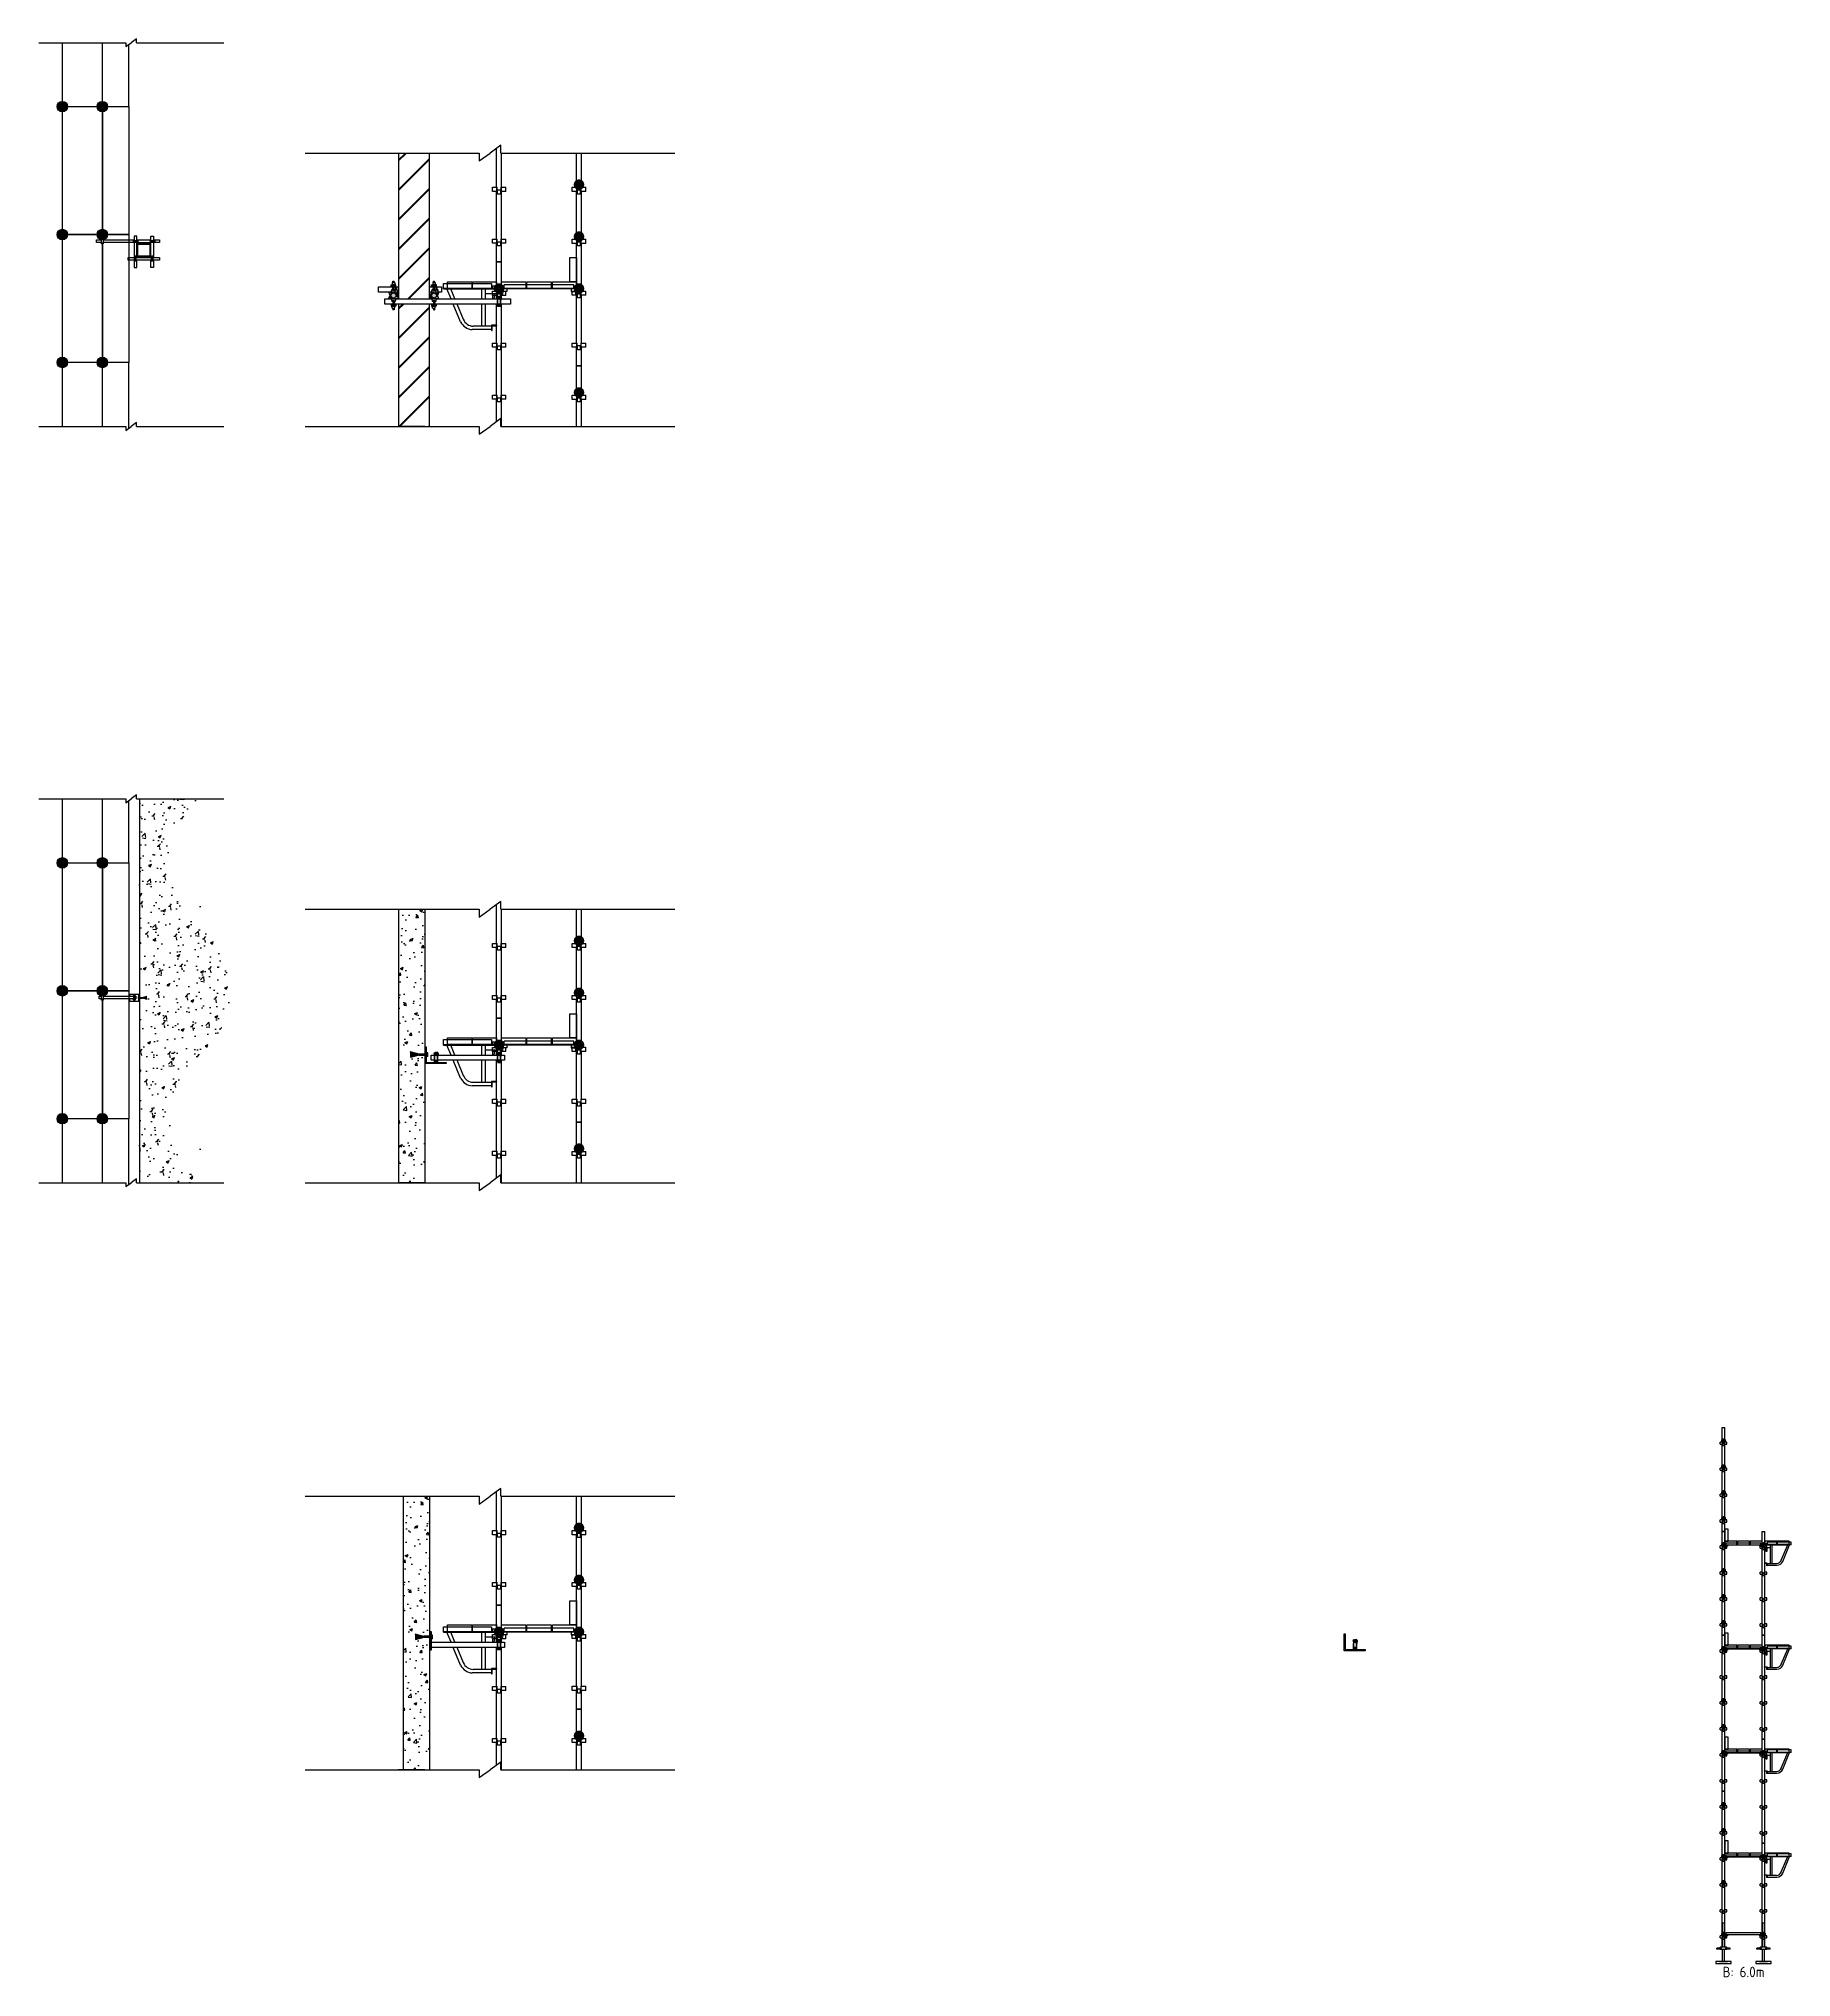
# Model space of a CAD drawing. Header units: millimetres. Extents: x 47448 to 80857, y -10322 to 26633.
import ezdxf
from ezdxf.enums import TextEntityAlignment as Align

# ---------------------------------------------------------------- set-up
doc = ezdxf.new("R2010")
doc.units = ezdxf.units.MM
doc.linetypes.add('KwikScaf_DASHED', pattern=[3.75, 2.5, -1.25])
doc.layers.get('0').update_dxf_attribs({"linetype": 'CONTINUOUS'})
doc.layers.add('KwikScaf Matrix', color=7, linetype='CONTINUOUS')
doc.layers.add('KwikScaf Sections', color=7, linetype='CONTINUOUS')
doc.styles.add('KwikScaf ISO', font='isocp.shx')

msp = doc.modelspace()

# ---------------------------------------------------------------- texts
at = {"layer": 'KwikScaf Sections', "color": 230, "style": 'KwikScaf ISO'}
msp.add_text('B: 6.0m', height=200, dxfattribs=at).set_placement((79948, -10222), align=Align.MIDDLE)

# ---------------------------------------------------------------- blocks, each defined once
blk = doc.blocks.new('FR')
for p, q in [((-20, 2), (-15, -25)), ((-17, 1), (-10, 10)), ((-12, -22), (-17, 1)), ((-10, 12), (-10, 8)), ((10, 12), (10, 8)), ((17, 1), (10, 10)), ((12, -22), (17, 1)), ((20, 2), (15, -25)), ((-15, -78), (-15, -25)), ((-15, -78), (-10, -75)), ((-14, -13), (1, -17)), ((-12, -77), (-12, -22)), ((-5, -63), (-10, -75)), ((-3, -64), (-9, -78)), ((-9, -78), (9, -78)), ((-6, -70), (-8, -70)), ((5, -63), (-5, -63)), ((-3, -64), (3, -64)), ((1, -17), (14, -13)), ((9, -78), (3, -64)), ((5, -63), (10, -75)), ((8, -70), (6, -70)), ((15, -78), (10, -75)), ((12, -77), (12, -22)), ((15, -78), (15, -25))]:
    blk.add_line(p, q)
for points in [[(-20, 2), (-15, 10), (-10, 12)], [(20, 2), (15, 10), (10, 12)]]:
    blk.add_lwpolyline(points)
blk.add_lwpolyline([(12, 0), (6, 11), (-6, 11), (-12, 0), (-6, -11), (6, -11)], close=True)
for radius in [12.5, 5]:
    blk.add_circle((0, 0), radius)
blk = doc.blocks.new('Wall Tie With Anchor')
at = {"linetype": 'Continuous'}
for p, q in [((-58, 90), (-143, 112)), ((-58, 89), (-143, 105)), ((-58, 88), (-143, 99)), ((-58, 86), (-143, 94)), ((-58, 85), (-143, 88)), ((-58, 84), (-143, 82)), ((-58, 83), (-143, 76)), ((-58, 82), (-143, 70)), ((-58, 81), (-143, 64)), ((-58, 80), (-143, 58)), ((0, 91), (-58, 91)), ((0, 79), (-58, 79)), ((12, 91), (10, 91)), ((12, 79), (10, 79)), ((25, 103), (12, 103)), ((12, 67), (12, 103)), ((25, 89), (12, 89)), ((25, 72), (12, 72)), ((25, 67), (12, 67)), ((25, 67), (25, 103))]:
    blk.add_line(p, q, dxfattribs=at)
at = {"color": 252, "linetype": 'KwikScaf_DASHED'}
for p, q in [((0, 92), (10, 92)), ((0, 78), (10, 78))]:
    blk.add_line(p, q, dxfattribs=at)
for p, q in [((85, 96), (90, 70)), ((88, 96), (95, 104)), ((92, 73), (88, 96)), ((90, 16), (90, 69)), ((90, 16), (95, 19)), ((91, 82), (106, 78)), ((92, 18), (92, 73)), ((95, 106), (95, 102)), ((100, 31), (95, 19)), ((102, 30), (96, 16)), ((96, 16), (114, 16)), ((99, 25), (97, 25)), ((110, 31), (100, 31)), ((102, 30), (108, 30)), ((106, 78), (119, 82)), ((114, 16), (108, 30)), ((110, 31), (115, 19)), ((113, 25), (111, 25)), ((115, 106), (115, 102)), ((122, 96), (115, 104)), ((120, 16), (115, 19)), ((118, 73), (122, 96)), ((118, 18), (118, 73)), ((125, 96), (120, 70)), ((120, 16), (120, 69))]:
    blk.add_line(p, q)
for points in [[(0, 10), (0, 160), (10, 160), (10, 10)], [(10, 10), (200, 10), (200, 0), (0, 0), (0, 10)], [(85, 96), (90, 105), (95, 106)], [(125, 96), (120, 105), (115, 106)]]:
    blk.add_lwpolyline(points)
for points in [[(90, 15), (120, 15), (120, 13), (90, 13)], [(90, 12), (120, 12), (120, 10), (90, 10)], [(118, 95), (111, 105), (99, 105), (92, 95), (99, 84), (111, 84)], [(96, 16), (114, 16), (114, 15), (96, 15)], [(96, 13), (114, 13), (114, 13), (96, 13)], [(96, 13), (114, 13), (114, 12), (96, 12)]]:
    blk.add_lwpolyline(points, close=True)
for radius in [12.5, 5]:
    blk.add_circle((105, 95), radius)
blk = doc.blocks.new('2D Standard 2 Metre')
at = {"layer": 'KwikScaf Matrix', "color": 0, "extrusion": (0, 1, 0)}
for p, q in [((-185, -24), (-185, 24)), ((-185, 24), (-8, 24)), ((-33, 16), (7, 16)), ((-33, 16), (-33, 6)), ((-33, 6), (-33, -6)), ((-8, 64), (-8, 60)), ((-8, 64), (32, 64)), ((-8, 60), (-8, 22)), ((-8, 22), (32, 22)), ((-8, 22), (-8, 18)), ((32, 18), (-8, 18)), ((7, 6), (7, 16)), ((7, -6), (7, 6)), ((32, 60), (32, 64)), ((32, 22), (32, 60)), ((32, 24), (487, 24)), ((32, 18), (32, 22)), ((462, 16), (502, 16)), ((462, 16), (462, 6)), ((462, 6), (462, -6)), ((487, 64), (487, 60)), ((487, 64), (527, 64)), ((487, 60), (487, 22)), ((487, 22), (527, 22)), ((487, 22), (487, 18)), ((527, 18), (487, 18)), ((502, 6), (502, 16)), ((502, -6), (502, 6)), ((527, 60), (527, 64)), ((527, 22), (527, 60)), ((527, 24), (982, 24)), ((527, 18), (527, 22)), ((957, 16), (997, 16)), ((957, 16), (957, 6)), ((957, 6), (957, -6)), ((982, 64), (982, 60)), ((982, 64), (1022, 64)), ((982, 60), (982, 22)), ((982, 22), (1022, 22)), ((982, 22), (982, 18)), ((1022, 18), (982, 18)), ((997, 6), (997, 16)), ((997, -6), (997, 6)), ((1022, 60), (1022, 64)), ((1022, 22), (1022, 60)), ((1022, 24), (1477, 24)), ((1022, 18), (1022, 22)), ((1452, 16), (1492, 16)), ((1452, 16), (1452, 6)), ((1452, 6), (1452, -6)), ((1477, 64), (1517, 64)), ((1477, 64), (1477, 60)), ((1477, 60), (1477, 22)), ((1477, 22), (1517, 22)), ((1477, 22), (1477, 18)), ((1517, 18), (1477, 18)), ((1492, 6), (1492, 16)), ((1492, -6), (1492, 6)), ((1517, 60), (1517, 64)), ((1517, 22), (1517, 60)), ((1517, 24), (1796, 24)), ((1517, 18), (1517, 22)), ((1796, 24), (1796, -24)), ((-185, -24), (-8, -24)), ((-33, -6), (-33, -16)), ((-33, -16), (7, -16)), ((-8, -18), (32, -18)), ((-8, -18), (-8, -22)), ((-8, -22), (-8, -60)), ((-8, -22), (32, -22)), ((-8, -60), (-8, -64)), ((-8, -64), (32, -64)), ((7, -16), (7, -6)), ((32, -22), (32, -18)), ((32, -60), (32, -22)), ((32, -24), (487, -24)), ((32, -64), (32, -60)), ((462, -6), (462, -16)), ((462, -16), (502, -16)), ((487, -18), (527, -18)), ((487, -18), (487, -22)), ((487, -22), (487, -60)), ((487, -22), (527, -22)), ((487, -60), (487, -64)), ((487, -64), (527, -64)), ((502, -16), (502, -6)), ((527, -22), (527, -18)), ((527, -60), (527, -22)), ((527, -24), (982, -24)), ((527, -64), (527, -60)), ((957, -6), (957, -16)), ((957, -16), (997, -16)), ((982, -18), (1022, -18)), ((982, -18), (982, -22)), ((982, -22), (982, -60)), ((982, -22), (1022, -22)), ((982, -60), (982, -64)), ((982, -64), (1022, -64)), ((997, -16), (997, -6)), ((1022, -22), (1022, -18)), ((1022, -60), (1022, -22)), ((1022, -24), (1477, -24)), ((1022, -64), (1022, -60)), ((1452, -6), (1452, -16)), ((1452, -16), (1492, -16)), ((1477, -18), (1517, -18)), ((1477, -18), (1477, -22)), ((1477, -22), (1517, -22)), ((1477, -22), (1477, -60)), ((1477, -60), (1477, -64)), ((1477, -64), (1517, -64)), ((1492, -16), (1492, -6)), ((1517, -22), (1517, -18)), ((1517, -60), (1517, -22)), ((1517, -24), (1796, -24)), ((1517, -64), (1517, -60))]:
    blk.add_line(p, q, dxfattribs=at)
blk = doc.blocks.new('2D Jack Adjustable Screw')
at = {"color": 0, "extrusion": (1, -1.83691e-16, 2.30446e-16)}
for p, q in [((-265.5, 100), (-273.5, 100)), ((-273.5, 100), (-273.5, -52)), ((-265.5, 100), (-265.5, -52)), ((-265.5, 42.5), (-40, 42.5)), ((-265.5, 5.5), (-40, 5.5)), ((-40, 87.75), (-35, 87.75)), ((-40, 87.75), (-40, 24)), ((-40, 24), (-40, -39.75)), ((-35, 151.5), (-20, 151.5)), ((-35, 62.25), (-35, 151.5)), ((-35, 62.25), (-20, 62.25)), ((-20, 62.25), (-20, 151.5)), ((-20, 87.75), (0, 87.75)), ((0, 24), (0, 87.75)), ((0, 42.5), (454.5, 42.5)), ((0, -39.75), (0, 24)), ((0, 5.5), (454.5, 5.5)), ((454.5, 24), (454.5, 42.5)), ((454.5, 5.5), (454.5, 24)), ((-265.5, -52), (-273.5, -52)), ((-40, -39.75), (-35, -39.75)), ((-20, -14.25), (-35, -14.25)), ((-35, -103.5), (-35, -14.25)), ((-35, -103.5), (-20, -103.5)), ((-20, -103.5), (-20, -14.25)), ((-20, -39.75), (0, -39.75))]:
    blk.add_line(p, q, dxfattribs=at)
blk = doc.blocks.new('2D Standard 3 Metre')
at = {"layer": 'KwikScaf Matrix', "color": 0, "extrusion": (0, 1, 0)}
for p, q in [((-185, -24), (-185, 24)), ((-185, 24), (-8, 24)), ((-33, 16), (7, 16)), ((-33, 16), (-33, 6)), ((-33, 6), (-33, -6)), ((-8, 64), (-8, 60)), ((-8, 64), (32, 64)), ((-8, 60), (-8, 22)), ((-8, 22), (32, 22)), ((-8, 22), (-8, 18)), ((32, 18), (-8, 18)), ((7, 6), (7, 16)), ((7, -6), (7, 6)), ((32, 60), (32, 64)), ((32, 22), (32, 60)), ((32, 24), (487, 24)), ((32, 18), (32, 22)), ((462, 16), (462, 6)), ((462, 16), (502, 16)), ((462, 6), (462, -6)), ((487, 64), (487, 60)), ((487, 64), (527, 64)), ((487, 60), (487, 22)), ((487, 22), (527, 22)), ((487, 22), (487, 18)), ((527, 18), (487, 18)), ((502, 6), (502, 16)), ((502, -6), (502, 6)), ((527, 60), (527, 64)), ((527, 22), (527, 60)), ((527, 24), (982, 24)), ((527, 18), (527, 22)), ((957, 16), (997, 16)), ((957, 16), (957, 6)), ((957, 6), (957, -6)), ((982, 64), (982, 60)), ((982, 64), (1022, 64)), ((982, 60), (982, 22)), ((982, 22), (1022, 22)), ((982, 22), (982, 18)), ((1022, 18), (982, 18)), ((997, 6), (997, 16)), ((997, -6), (997, 6)), ((1022, 60), (1022, 64)), ((1022, 22), (1022, 60)), ((1022, 24), (1477, 24)), ((1022, 18), (1022, 22)), ((1452, 16), (1492, 16)), ((1452, 16), (1452, 6)), ((1452, 6), (1452, -6)), ((1477, 64), (1477, 60)), ((1477, 64), (1517, 64)), ((1477, 60), (1477, 22)), ((1477, 22), (1517, 22)), ((1477, 22), (1477, 18)), ((1517, 18), (1477, 18)), ((1492, 6), (1492, 16)), ((1492, -6), (1492, 6)), ((1517, 60), (1517, 64)), ((1517, 22), (1517, 60)), ((1517, 24), (1972, 24)), ((1517, 18), (1517, 22)), ((1947, 16), (1987, 16)), ((1947, 16), (1947, 6)), ((1947, 6), (1947, -6)), ((1972, 64), (1972, 60)), ((1972, 64), (2012, 64)), ((1972, 60), (1972, 22)), ((1972, 22), (2012, 22)), ((1972, 22), (1972, 18)), ((2012, 18), (1972, 18)), ((1987, 6), (1987, 16)), ((1987, -6), (1987, 6)), ((2012, 60), (2012, 64)), ((2012, 22), (2012, 60)), ((2012, 24), (2467, 24)), ((2012, 18), (2012, 22)), ((2442, 16), (2442, 6)), ((2442, 16), (2482, 16)), ((2442, 6), (2442, -6)), ((2467, 64), (2467, 60)), ((2467, 64), (2507, 64)), ((2467, 60), (2467, 22)), ((2467, 22), (2507, 22)), ((2467, 22), (2467, 18)), ((2507, 18), (2467, 18)), ((2482, 6), (2482, 16)), ((2482, -6), (2482, 6)), ((2507, 60), (2507, 64)), ((2507, 22), (2507, 60)), ((2507, 24), (2787, 24)), ((2507, 18), (2507, 22)), ((2787, 24), (2787, -24)), ((-185, -24), (-8, -24)), ((-33, -6), (-33, -16)), ((-33, -16), (7, -16)), ((-8, -18), (32, -18)), ((-8, -18), (-8, -22)), ((-8, -22), (-8, -60)), ((-8, -22), (32, -22)), ((-8, -60), (-8, -64)), ((-8, -64), (32, -64)), ((7, -16), (7, -6)), ((32, -22), (32, -18)), ((32, -60), (32, -22)), ((32, -24), (487, -24)), ((32, -64), (32, -60)), ((462, -6), (462, -16)), ((462, -16), (502, -16)), ((487, -18), (527, -18)), ((487, -18), (487, -22)), ((487, -22), (487, -60)), ((487, -22), (527, -22)), ((487, -60), (487, -64)), ((487, -64), (527, -64)), ((502, -16), (502, -6)), ((527, -22), (527, -18)), ((527, -60), (527, -22)), ((527, -24), (982, -24)), ((527, -64), (527, -60)), ((957, -6), (957, -16)), ((957, -16), (997, -16)), ((982, -18), (1022, -18)), ((982, -18), (982, -22)), ((982, -22), (982, -60)), ((982, -22), (1022, -22)), ((982, -60), (982, -64)), ((982, -64), (1022, -64)), ((997, -16), (997, -6)), ((1022, -22), (1022, -18)), ((1022, -60), (1022, -22)), ((1022, -24), (1477, -24)), ((1022, -64), (1022, -60)), ((1452, -6), (1452, -16)), ((1452, -16), (1492, -16)), ((1477, -18), (1517, -18)), ((1477, -18), (1477, -22)), ((1477, -22), (1477, -60)), ((1477, -22), (1517, -22)), ((1477, -60), (1477, -64)), ((1477, -64), (1517, -64)), ((1492, -16), (1492, -6)), ((1517, -22), (1517, -18)), ((1517, -60), (1517, -22)), ((1517, -24), (1972, -24)), ((1517, -64), (1517, -60)), ((1947, -6), (1947, -16)), ((1947, -16), (1987, -16)), ((1972, -18), (2012, -18)), ((1972, -18), (1972, -22)), ((1972, -22), (1972, -60)), ((1972, -22), (2012, -22)), ((1972, -60), (1972, -64)), ((1972, -64), (2012, -64)), ((1987, -16), (1987, -6)), ((2012, -22), (2012, -18)), ((2012, -60), (2012, -22)), ((2012, -24), (2467, -24)), ((2012, -64), (2012, -60)), ((2442, -6), (2442, -16)), ((2442, -16), (2482, -16)), ((2467, -18), (2507, -18)), ((2467, -18), (2467, -22)), ((2467, -22), (2467, -60)), ((2467, -22), (2507, -22)), ((2467, -60), (2467, -64)), ((2467, -64), (2507, -64)), ((2482, -16), (2482, -6)), ((2507, -22), (2507, -18)), ((2507, -60), (2507, -22)), ((2507, -24), (2787, -24)), ((2507, -64), (2507, -60))]:
    blk.add_line(p, q, dxfattribs=at)
blk = doc.blocks.new('2D SBB 2 Board')
at = {"color": 0}
for p, q in [((47, 440), (0, 440)), ((0, 440), (0, 392)), ((0, 392), (106, 392)), ((8, 466), (38, 466)), ((11, 440), (8, 466)), ((28, 316), (18, 392)), ((38, 466), (38, 440)), ((38, 392), (38, 316)), ((504, 491), (47, 491)), ((47, 491), (47, 445)), ((504, 445), (47, 445)), ((47, 445), (47, 440)), ((504, 440), (47, 440)), ((106, 392), (106, 440)), ((106, 84), (106, 392)), ((140, 84), (140, 440)), ((315, 147), (437, 440)), ((343, 124), (473, 440)), ((504, 445), (504, 491)), ((504, 440), (504, 445)), ((-4, 93), (47, 93)), ((-4, 88), (-4, 93)), ((42, 88), (-4, 88)), ((38, 316), (28, 316)), ((42, 42), (42, 88)), ((47, 42), (42, 42)), ((47, 93), (47, 42)), ((47, 84), (106, 84)), ((47, 50), (232, 50)), ((106, 84), (123, 84)), ((123, 84), (140, 84)), ((140, 84), (222, 84))]:
    blk.add_line(p, q, dxfattribs=at)
for radius, start, end in [(102, 270, 339.4078), (136, 274.3209, 333.1791)]:
    blk.add_arc((222, 185), radius, start, end, dxfattribs=at)
blk = doc.blocks.new('2D Transom 0.7 Metre')
at = {"color": 0, "extrusion": (0, 1, -1.83691e-16)}
for p, q in [((0, -25), (0, 50)), ((0, 50), (20, 50)), ((50, 0), (13, 0)), ((20, 50), (17, 25)), ((17, 25), (25, 25)), ((25, 63), (689, 63)), ((25, 30), (25, 63)), ((25, 30), (689, 30)), ((25, 25), (25, 30)), ((25, 25), (689, 25)), ((50, 25), (50, 0)), ((664, 25), (664, 0)), ((664, 0), (701, 0)), ((689, 30), (689, 63)), ((689, 25), (689, 30)), ((697, 25), (689, 25)), ((694, 50), (697, 25)), ((714, 50), (694, 50)), ((701, 0), (704, -25)), ((714, -25), (714, 50)), ((10, -25), (0, -25)), ((13, 0), (10, -25)), ((704, -25), (714, -25))]:
    blk.add_line(p, q, dxfattribs=at)
blk = doc.blocks.new('yhgt')
for p, q in [((-20, 2), (-15, -25)), ((-17, 1), (-10, 10)), ((-12, -22), (-17, 1)), ((-10, 12), (-10, 8)), ((10, 12), (10, 8)), ((17, 1), (10, 10)), ((12, -22), (17, 1)), ((20, 2), (15, -25)), ((-15, -78), (-15, -25)), ((-15, -78), (-10, -75)), ((-14, -13), (1, -17)), ((-12, -77), (-12, -22)), ((-5, -63), (-10, -75)), ((-3, -64), (-9, -78)), ((-9, -78), (9, -78)), ((-6, -70), (-8, -70)), ((5, -63), (-5, -63)), ((-3, -64), (3, -64)), ((1, -17), (14, -13)), ((9, -78), (3, -64)), ((5, -63), (10, -75)), ((8, -70), (6, -70)), ((15, -78), (10, -75)), ((12, -77), (12, -22)), ((15, -78), (15, -25))]:
    blk.add_line(p, q)
for points in [[(-20, 2), (-15, 10), (-10, 12)], [(20, 2), (15, 10), (10, 12)]]:
    blk.add_lwpolyline(points)
for points in [[(12, 0), (6, 11), (-6, 11), (-12, 0), (-6, -11), (6, -11)], [(-15, -80), (15, -80), (15, -82), (-15, -82)], [(-15, -83), (15, -83), (15, -85), (-15, -85)], [(-9, -78), (9, -78), (9, -80), (-9, -80)], [(-9, -82), (9, -82), (9, -82), (-9, -82)], [(-9, -82), (9, -82), (9, -83), (-9, -83)]]:
    blk.add_lwpolyline(points, close=True)
for radius in [12.5, 5]:
    blk.add_circle((0, 0), radius)
blk = doc.blocks.new('90 Deg Coupler')
h = blk.add_hatch()
h.set_pattern_fill('LINE', color=256, angle=30, style=0)
h.set_pattern_definition([(30, (-1483.059, -813.5773), (-1.5875, 2.7496307), [])])
h.paths.add_polyline_path([(31, 75), (21, 75), (22, 52), (32, 52)])
h.paths.add_polyline_path([(26, 4), (36, 5), (34, 24), (25, 20)])
h = blk.add_hatch()
h.set_pattern_fill('LINE', color=256, angle=5, style=0)
h.set_pattern_definition([(5, (1526.997, 8843.9646), (-0.2767195, 3.1629182), [])])
h.paths.add_polyline_path([(-5, -102), (5, -102), (5, -72), (-5, -72)])
h.paths.add_polyline_path([(-5, -137), (5, -137), (5, -122), (-5, -122)])
for p, q in [((-44, -25), (-29, 11)), ((-24, 0), (-32, 3)), ((15, 51), (40, 53)), ((16, 31), (15, 51)), ((16, 31), (20, 32)), ((43, 36), (17, 31)), ((46, 28), (18, 18)), ((21, 75), (31, 75)), ((22, 52), (21, 75)), ((27, -12), (25, 20)), ((26, 4), (36, 5)), ((32, 52), (31, 75)), ((37, -12), (34, 24)), ((41, 35), (40, 53)), ((46, 32), (43, 36)), ((46, 28), (46, 32)), ((46, 32), (46, 28)), ((46, 28), (46, 32)), ((-44, -32), (-44, -25)), ((-44, -32), (46, -32)), ((-30, -32), (-30, -27)), ((46, -32), (-30, -32)), ((-23, -82), (-23, -103)), ((-23, -82), (-10, -82)), ((-23, -103), (-10, -103)), ((22, -32), (-22, -32)), ((-22, -32), (-16, -57)), ((-10, -57), (-16, -57)), ((-13, -102), (12, -102)), ((-13, -122), (-13, -102)), ((-13, -122), (12, -122)), ((-10, -57), (-10, -47)), ((-10, -47), (10, -47)), ((-10, -82), (-10, -103)), ((-5, -47), (-5, -102)), ((-5, -72), (5, -72)), ((-5, -122), (-5, -137)), ((5, -137), (-5, -137)), ((5, -47), (5, -102)), ((5, -122), (5, -137)), ((10, -57), (10, -47)), ((10, -57), (16, -57)), ((22, -82), (10, -82)), ((10, -82), (10, -103)), ((22, -103), (10, -103)), ((12, -122), (12, -102)), ((22, -32), (16, -57)), ((41, -12), (21, -12)), ((22, -82), (22, -103)), ((46, -32), (41, -12))]:
    blk.add_line(p, q)
blk.add_lwpolyline([(17, 31), (-12, 30), (-20, 25), (-29, 11)])
for centre, radius in [((0, 0), 24.2), ((-33, -16), 5)]:
    blk.add_circle(centre, radius)
blk.add_arc((-38, -6), 22.6, 291.5177, 333.915)
blk = doc.blocks.new('90 Degree Coupler Side')
at = {"rotation": 90}
blk.add_blockref('90 Deg Coupler', (-32, 44), dxfattribs=at)

# ---------------------------------------------------------------- hatches: boundary and pattern name
h = msp.add_hatch(color=3)
edge = h.paths.add_edge_path()
edge.add_arc((47898, 25340), 100, 0, 360)
h = msp.add_hatch(color=3)
edge = h.paths.add_edge_path()
edge.add_arc((48660, 25340), 100, 0, 360)
h = msp.add_hatch()
h.set_pattern_fill('JIS_LC_20A', color=256, scale=20, style=0)
h.paths.add_polyline_path([(54891, 24455), (54307, 24455), (54307, 21675), (54891, 21675)])
h.paths.add_polyline_path([(54891, 21575), (54307, 21575), (54307, 19242), (54807, 19242), (54891, 19242)])
h = msp.add_hatch(color=3)
edge = h.paths.add_edge_path()
edge.add_arc((47898, 22901), 100, 0, 360)
h = msp.add_hatch(color=3)
edge = h.paths.add_edge_path()
edge.add_arc((48660, 22901), 100, 0, 360)
h = msp.add_hatch()
h.set_pattern_fill('LINE', color=253, scale=2, angle=185, style=0)
h.set_pattern_definition([(185, (51157.279, 4051.715), (0.553439, -6.3258363), [])])
h.paths.add_polyline_path([(54221, 21944), (54201, 21944), (54201, 21884), (54221, 21884)])
h.paths.add_polyline_path([(54221, 22014), (54201, 22014), (54201, 21984), (54221, 21984)])
h = msp.add_hatch()
h.set_pattern_fill('LINE', color=253, scale=2, angle=185, style=0)
h.set_pattern_definition([(185, (51929.2645, 4051.715), (0.553439, -6.3258363), [])])
h.paths.add_polyline_path([(54993, 21944), (54973, 21944), (54973, 21884), (54993, 21884)])
h.paths.add_polyline_path([(54993, 22014), (54973, 22014), (54973, 21984), (54993, 21984)])
h = msp.add_hatch(color=6)
h.paths.add_polyline_path([(54163, 21740, 1), (54260, 21740, 1)])
h.paths.add_polyline_path([(54935, 21740, 1), (55032, 21740, 1)])
h = msp.add_hatch(color=3)
edge = h.paths.add_edge_path()
edge.add_arc((47898, 20462), 100, 0, 360)
h = msp.add_hatch(color=3)
edge = h.paths.add_edge_path()
edge.add_arc((48660, 20462), 100, 0, 360)
h = msp.add_hatch()
h.set_pattern_fill('AR-CONC', color=253, scale=3, style=0)
h.set_pattern_definition([(50, (-10631235, -2323902.73), (546.554007, -47.817257), [57.15, -628.65]), (355, (-10631235, -2323902.73), (-105.728478, 573.16993), [45.72, -502.92]), (100.451, (-10631189.46, -2323906.7), (440.827505, 525.350063), [48.57, -534.27]), (46.1842, (-10631235, -2323750.3), (813.237123, -126.126984), [85.725, -942.975]), (96.6356, (-10631167.2, -2323760.84), (712.212703, 742.27667), [72.855, -801.405]), (351.184, (-10631235, -2323750.3), (712.21382, 742.275354), [68.58, -754.38]), (21, (-10631158.8, -2323788.43), (454.84464, -306.796556), [57.15, -628.65]), (326, (-10631158.8, -2323788.43), (185.406085, 552.563898), [45.72, -502.92]), (71.4514, (-10631120.9, -2323814), (640.249472, 245.768573), [48.57, -534.27]), (37.5, (-10631235, -2323902.73), (9.2658098, 253.6651166), [0, -496.824, 0, -510.54, 0, -504.825]), (7.5, (-10631235, -2323902.73), (200.4589875, 300.5417245), [0, -291.084, 0, -485.394, 0, -192.405]), (327.5, (-10631404.93, -2323902.73), (406.7717855, -17.186232), [0, -190.5, 0, -594.36, 0, -788.67]), (317.5, (-10631481.13, -2323902.73), (444.387544, 76.279473), [0, -247.65, 0, -394.716, 0, -560.07])])
edge = h.paths.add_edge_path()
edge.add_line((50523, 12142), (49368, 12142))
edge.add_line((49368, 12142), (49368, 4825))
edge.add_line((49368, 4825), (50523, 4825))
edge.add_arc((51522, 6045), 1576, 129.3198, 230.6802, ccw=False)
edge.add_arc((49524, 8484), 1576, 309.3198, 410.6802)
edge.add_arc((51522, 10923), 1576, 129.3198, 230.6802, ccw=False)
h = msp.add_hatch(color=3)
edge = h.paths.add_edge_path()
edge.add_arc((47898, 10923), 100, 0, 360)
h = msp.add_hatch(color=3)
edge = h.paths.add_edge_path()
edge.add_arc((48660, 10923), 100, 0, 360)
h = msp.add_hatch()
h.set_pattern_fill('AR-CONC', color=253, scale=3, style=0)
h.set_pattern_definition([(50, (0, 0), (546.554, -47.8173), [57.15, -628.65]), (355, (0, 0), (-105.7285, 573.17), [45.72, -502.92]), (100.451, (45.55, -4), (440.8275, 525.35), [48.57, -534.27]), (46.1842, (0, 152.4), (813.237, -126.127), [85.725, -942.975]), (96.6356, (67.8, 141.9), (712.213, 742.277), [72.855, -801.405]), (351.184, (0, 152.4), (712.214, 742.275), [68.58, -754.38]), (21, (76.2, 114.3), (454.8446, -306.7966), [57.15, -628.65]), (326, (76.2, 114.3), (185.406, 552.564), [45.72, -502.92]), (71.4514, (114.1, 88.73), (640.2495, 245.7686), [48.57, -534.27]), (37.5, (0, 0), (9.2658, 253.6651), [0, -496.824, 0, -510.54, 0, -504.825]), (7.5, (0, 0), (200.459, 300.5417), [0, -291.084, 0, -485.394, 0, -192.405]), (327.5, (-169.93, 0), (406.7718, -17.1862), [0, -190.5, 0, -594.36, 0, -788.67]), (317.5, (-246.13, 0), (444.3875, 76.2795), [0, -247.65, 0, -394.716, 0, -560.07])])
h.paths.add_polyline_path([(54807, 10038), (54807, 4825), (54307, 4825), (54307, 10038)])
h = msp.add_hatch(color=3)
edge = h.paths.add_edge_path()
edge.add_arc((47898, 8484), 100, 0, 360)
h = msp.add_hatch(color=3)
edge = h.paths.add_edge_path()
edge.add_arc((48660, 8484), 100, 0, 360)
h = msp.add_hatch(color=3)
edge = h.paths.add_edge_path()
edge.add_arc((47898, 6045), 100, 0, 360)
h = msp.add_hatch(color=3)
edge = h.paths.add_edge_path()
edge.add_arc((48660, 6045), 100, 0, 360)
h = msp.add_hatch()
h.set_pattern_fill('AR-CONC', color=253, scale=3, style=0)
h.set_pattern_definition([(50, (91.83, -11192.57), (546.554, -47.8173), [57.15, -628.65]), (355, (91.8, -11192.57), (-105.7285, 573.17), [45.72, -502.92]), (100.451, (137.37, -11196.55), (440.8275, 525.35), [48.57, -534.27]), (46.1842, (91.8, -11040.2), (813.237, -126.127), [85.725, -942.975]), (96.6356, (159.6, -11050.7), (712.213, 742.277), [72.855, -801.405]), (351.184, (91.8, -11040.2), (712.214, 742.275), [68.58, -754.38]), (21, (168.03, -11078.27), (454.8446, -306.7966), [57.15, -628.65]), (326, (168, -11078.27), (185.406, 552.564), [45.72, -502.92]), (71.4514, (205.93, -11103.84), (640.2495, 245.7686), [48.57, -534.27]), (37.5, (91.83, -11192.57), (9.2658, 253.6651), [0, -496.824, 0, -510.54, 0, -504.825]), (7.5, (91.83, -11192.57), (200.459, 300.5417), [0, -291.084, 0, -485.394, 0, -192.405]), (327.5, (-78.1, -11192.57), (406.7718, -17.1862), [0, -190.5, 0, -594.36, 0, -788.67]), (317.5, (-154.3, -11192.57), (444.3875, 76.2795), [0, -247.65, 0, -394.716, 0, -560.07])])
h.paths.add_polyline_path([(54898, -1154), (54898, -6367), (54398, -6367), (54398, -1154)])

# ---------------------------------------------------------------- linework, layer by layer
for p, q in [((49312, 26633), (49211, 26559)), ((49312, 26559), (49312, 26633)), ((47448, 26559), (49109, 26559)), ((49109, 26559), (49109, 26485)), ((49109, 26485), (49211, 26559)), ((49312, 26559), (50973, 26559)), ((52526, 24455), (55847, 24455)), ((54307, 24455), (54307, 21675)), ((54307, 24455), (54807, 24455)), ((54891, 24455), (54891, 21675)), ((55847, 24455), (55847, 24306)), ((55847, 24306), (56051, 24455)), ((56255, 24604), (56051, 24455)), ((56255, 24455), (56255, 24604)), ((56255, 24455), (59576, 24455)), ((48643, 22809), (48643, 22799)), ((48645, 22809), (48643, 22809)), ((48643, 22799), (48645, 22799)), ((48675, 22816), (48645, 22816)), ((48645, 22816), (48645, 22811)), ((48645, 22723), (48645, 22811)), ((48645, 22811), (48675, 22811)), ((48651, 22721), (48647, 22721)), ((48653, 22723), (48653, 22729)), ((48668, 22723), (48668, 22729)), ((48673, 22721), (48670, 22721)), ((48675, 22811), (48675, 22816)), ((48675, 22811), (48675, 22741)), ((48675, 22809), (48677, 22809)), ((48677, 22799), (48675, 22799)), ((48675, 22741), (48675, 22723)), ((48677, 22809), (48677, 22799)), ((54307, 21575), (54307, 19242)), ((54891, 21575), (54891, 19242)), ((47448, 19242), (49109, 19242)), ((49109, 19242), (49109, 19168)), ((49109, 19168), (49211, 19242)), ((49312, 19316), (49211, 19242)), ((49312, 19242), (49312, 19316)), ((49312, 19242), (50973, 19242)), ((52526, 19242), (55847, 19242)), ((54807, 19242), (54307, 19242)), ((55847, 19242), (55847, 19093)), ((55847, 19093), (56051, 19242)), ((56255, 19391), (56051, 19242)), ((56255, 19242), (56255, 19391)), ((56255, 19242), (59576, 19242)), ((49312, 12217), (49211, 12142)), ((49312, 12142), (49312, 12217)), ((47448, 12142), (49109, 12142)), ((49109, 12142), (49109, 12068)), ((49109, 12068), (49211, 12142)), ((49312, 12142), (50973, 12142)), ((49368, 12142), (49368, 4825)), ((52526, 10038), (55847, 10038)), ((54307, 10038), (54307, 4825)), ((54307, 10038), (54807, 10038)), ((54807, 10038), (54807, 4825)), ((55847, 10038), (55847, 9890)), ((55847, 9890), (56051, 10038)), ((56255, 10187), (56051, 10038)), ((56255, 10038), (56255, 10187)), ((56255, 10038), (59576, 10038)), ((48643, 8393), (48643, 8383)), ((48645, 8393), (48643, 8393)), ((48643, 8383), (48645, 8383)), ((48675, 8400), (48645, 8400)), ((48645, 8400), (48645, 8395)), ((48645, 8307), (48645, 8395)), ((48645, 8395), (48675, 8395)), ((48651, 8305), (48647, 8305)), ((48653, 8307), (48653, 8313)), ((48668, 8307), (48668, 8313)), ((48673, 8305), (48670, 8305)), ((48675, 8395), (48675, 8400)), ((48675, 8395), (48675, 8325)), ((48675, 8393), (48677, 8393)), ((48677, 8383), (48675, 8383)), ((48675, 8325), (48675, 8307)), ((48677, 8393), (48677, 8383)), ((47448, 4825), (49109, 4825)), ((49109, 4825), (49109, 4751)), ((49109, 4751), (49211, 4825)), ((49312, 4900), (49211, 4825)), ((49312, 4825), (49312, 4900)), ((49312, 4825), (50973, 4825)), ((52526, 4825), (55847, 4825)), ((54807, 4825), (54307, 4825)), ((55847, 4825), (55847, 4677)), ((55847, 4677), (56051, 4825)), ((56255, 4974), (56051, 4825)), ((56255, 4825), (56255, 4974)), ((56255, 4825), (59576, 4825)), ((56255, -1006), (56051, -1154)), ((56255, -1154), (56255, -1006)), ((52526, -1154), (55847, -1154)), ((54307, -1154), (54807, -1154)), ((54398, -1154), (54398, -6367)), ((54898, -1154), (54898, -6367)), ((55847, -1154), (55847, -1303)), ((55847, -1303), (56051, -1154)), ((56255, -1154), (59576, -1154)), ((72504, -3905), (72514, -3958)), ((72510, -3906), (72524, -3889)), ((72519, -3952), (72510, -3906)), ((72514, -4065), (72514, -3959)), ((72514, -4065), (72524, -4059)), ((72516, -3934), (72546, -3942)), ((72519, -4062), (72519, -3952)), ((72524, -3885), (72524, -3892)), ((72534, -4035), (72524, -4059)), ((72538, -4036), (72526, -4065)), ((72526, -4065), (72563, -4065)), ((72533, -4048), (72529, -4048)), ((72554, -4035), (72534, -4035)), ((72538, -4036), (72551, -4036)), ((72546, -3942), (72573, -3933)), ((72563, -4065), (72551, -4036)), ((72554, -4035), (72564, -4059)), ((72560, -4048), (72556, -4048)), ((72564, -3885), (72564, -3892)), ((72579, -3906), (72564, -3889)), ((72574, -4065), (72564, -4059)), ((72569, -3952), (72579, -3906)), ((72569, -4062), (72569, -3952)), ((72584, -3905), (72574, -3958)), ((72574, -4065), (72574, -3959)), ((56255, -6219), (56051, -6367)), ((56255, -6367), (56255, -6219)), ((52526, -6367), (55847, -6367)), ((54807, -6367), (54307, -6367)), ((55847, -6367), (55847, -6516)), ((55847, -6516), (56051, -6367)), ((56255, -6367), (59576, -6367))]:
    msp.add_line(p, q)
at = {"color": 3}
for p, q in [((47898, 25340), (47898, 26559)), ((48660, 25340), (48660, 26559)), ((49168, 25340), (49168, 26528)), ((47898, 19242), (47898, 20462)), ((48660, 19242), (48660, 20462)), ((49168, 19211), (49168, 20462)), ((47898, 10923), (47898, 12142)), ((48660, 10923), (48660, 12142)), ((49168, 10923), (49168, 12111)), ((47898, 4825), (47898, 6045)), ((48660, 4825), (48660, 6045)), ((49168, 4794), (49168, 6045))]:
    msp.add_line(p, q, dxfattribs=at)
at = {"color": 5, "extrusion": (1, -2.22045e-16, 0)}
for p, q in [((56175, 23804), (56175, 24546)), ((56271, 23804), (56271, 24455)), ((57699, 23803), (57699, 24455)), ((57795, 23803), (57795, 24455)), ((56095, 23724), (56095, 23804)), ((56095, 23804), (56104, 23804)), ((56104, 23724), (56095, 23724)), ((56104, 23804), (56179, 23804)), ((56179, 23724), (56104, 23724)), ((56175, 22814), (56175, 23724)), ((56179, 23724), (56179, 23804)), ((56179, 23804), (56187, 23804)), ((56187, 23724), (56179, 23724)), ((56187, 23724), (56187, 23804)), ((56192, 23754), (56211, 23754)), ((56192, 23674), (56192, 23754)), ((56211, 23674), (56192, 23674)), ((56211, 23754), (56235, 23754)), ((56235, 23674), (56211, 23674)), ((56235, 23754), (56254, 23754)), ((56254, 23674), (56235, 23674)), ((56254, 23674), (56254, 23754)), ((56259, 23804), (56259, 23724)), ((56259, 23804), (56267, 23804)), ((56267, 23724), (56259, 23724)), ((56267, 23804), (56342, 23804)), ((56267, 23724), (56267, 23804)), ((56342, 23724), (56267, 23724)), ((56271, 22814), (56271, 23724)), ((56342, 23804), (56351, 23804)), ((56351, 23724), (56342, 23724)), ((56351, 23724), (56351, 23804)), ((57619, 23803), (57628, 23803)), ((57619, 23723), (57619, 23803)), ((57628, 23723), (57619, 23723)), ((57628, 23803), (57703, 23803)), ((57703, 23723), (57628, 23723)), ((57699, 22813), (57699, 23723)), ((57703, 23723), (57703, 23803)), ((57703, 23803), (57711, 23803)), ((57711, 23723), (57703, 23723)), ((57711, 23723), (57711, 23803)), ((57716, 23673), (57716, 23753)), ((57716, 23753), (57735, 23753)), ((57735, 23673), (57716, 23673)), ((57735, 23753), (57759, 23753)), ((57759, 23673), (57735, 23673)), ((57759, 23753), (57778, 23753)), ((57778, 23673), (57759, 23673)), ((57778, 23673), (57778, 23753)), ((57783, 23803), (57783, 23723)), ((57783, 23803), (57791, 23803)), ((57791, 23723), (57783, 23723)), ((57791, 23803), (57866, 23803)), ((57791, 23723), (57791, 23803)), ((57866, 23723), (57791, 23723)), ((57795, 22813), (57795, 23723)), ((57866, 23803), (57875, 23803)), ((57875, 23723), (57866, 23723)), ((57875, 23723), (57875, 23803)), ((56095, 22734), (56095, 22814)), ((56095, 22814), (56104, 22814)), ((56104, 22734), (56095, 22734)), ((56104, 22814), (56179, 22814)), ((56179, 22734), (56104, 22734)), ((56175, 22380), (56175, 22734)), ((56179, 22734), (56179, 22814)), ((56179, 22814), (56187, 22814)), ((56187, 22734), (56179, 22734)), ((56187, 22734), (56187, 22814)), ((56192, 22764), (56211, 22764)), ((56192, 22684), (56192, 22764)), ((56211, 22684), (56192, 22684)), ((56211, 22764), (56235, 22764)), ((56235, 22684), (56211, 22684)), ((56235, 22764), (56254, 22764)), ((56254, 22684), (56235, 22684)), ((56254, 22684), (56254, 22764)), ((56259, 22814), (56259, 22734)), ((56259, 22814), (56267, 22814)), ((56267, 22734), (56259, 22734)), ((56267, 22814), (56342, 22814)), ((56267, 22734), (56267, 22814)), ((56342, 22734), (56267, 22734)), ((56271, 22380), (56271, 22734)), ((56342, 22814), (56351, 22814)), ((56351, 22734), (56342, 22734)), ((56351, 22734), (56351, 22814)), ((57619, 22733), (57619, 22813)), ((57619, 22813), (57628, 22813)), ((57628, 22733), (57619, 22733)), ((57628, 22813), (57703, 22813)), ((57703, 22733), (57628, 22733)), ((57699, 21823), (57699, 22733)), ((57703, 22733), (57703, 22813)), ((57703, 22813), (57711, 22813)), ((57711, 22733), (57703, 22733)), ((57711, 22733), (57711, 22813)), ((57716, 22683), (57716, 22763)), ((57716, 22763), (57735, 22763)), ((57735, 22683), (57716, 22683)), ((57735, 22763), (57759, 22763)), ((57759, 22683), (57735, 22683)), ((57759, 22763), (57778, 22763)), ((57778, 22683), (57759, 22683)), ((57778, 22683), (57778, 22763)), ((57783, 22813), (57783, 22733)), ((57783, 22813), (57791, 22813)), ((57791, 22733), (57783, 22733)), ((57791, 22813), (57866, 22813)), ((57791, 22733), (57791, 22813)), ((57866, 22733), (57791, 22733)), ((57795, 21823), (57795, 22733)), ((57866, 22813), (57875, 22813)), ((57875, 22733), (57866, 22733)), ((57875, 22733), (57875, 22813)), ((56175, 22380), (56271, 22380)), ((56271, 22379), (56175, 22379)), ((56175, 21821), (56175, 22379)), ((56271, 21821), (56271, 22379)), ((56095, 21741), (56095, 21821)), ((56095, 21821), (56104, 21821)), ((56104, 21821), (56179, 21821)), ((56179, 21741), (56179, 21821)), ((56179, 21821), (56187, 21821)), ((56187, 21741), (56187, 21821)), ((56259, 21821), (56259, 21741)), ((56259, 21821), (56267, 21821)), ((56267, 21741), (56267, 21821)), ((56267, 21821), (56342, 21821)), ((56342, 21821), (56351, 21821)), ((56351, 21741), (56351, 21821)), ((57619, 21743), (57619, 21823)), ((57619, 21823), (57628, 21823)), ((57628, 21823), (57703, 21823)), ((57703, 21743), (57703, 21823)), ((57703, 21823), (57711, 21823)), ((57711, 21743), (57711, 21823)), ((57783, 21823), (57783, 21743)), ((57783, 21823), (57791, 21823)), ((57791, 21823), (57866, 21823)), ((57791, 21743), (57791, 21823)), ((57866, 21823), (57875, 21823)), ((57875, 21743), (57875, 21823)), ((56104, 21741), (56095, 21741)), ((56179, 21741), (56104, 21741)), ((56175, 21675), (56175, 21741)), ((56175, 20831), (56175, 21575)), ((56187, 21741), (56179, 21741)), ((56192, 21771), (56211, 21771)), ((56192, 21718), (56192, 21771)), ((56211, 21771), (56235, 21771)), ((56235, 21771), (56254, 21771)), ((56254, 21720), (56254, 21771)), ((56267, 21741), (56259, 21741)), ((56342, 21741), (56267, 21741)), ((56271, 21675), (56271, 21741)), ((56271, 20831), (56271, 21575)), ((56351, 21741), (56342, 21741)), ((57628, 21743), (57619, 21743)), ((57703, 21743), (57628, 21743)), ((57699, 20833), (57699, 21743)), ((57711, 21743), (57703, 21743)), ((57716, 21773), (57735, 21773)), ((57716, 21693), (57716, 21773)), ((57735, 21693), (57716, 21693)), ((57735, 21773), (57759, 21773)), ((57759, 21693), (57735, 21693)), ((57759, 21773), (57778, 21773)), ((57778, 21693), (57759, 21693)), ((57778, 21693), (57778, 21773)), ((57791, 21743), (57783, 21743)), ((57866, 21743), (57791, 21743)), ((57795, 20833), (57795, 21743)), ((57875, 21743), (57866, 21743)), ((56095, 20751), (56095, 20831)), ((56095, 20831), (56104, 20831)), ((56104, 20751), (56095, 20751)), ((56104, 20831), (56179, 20831)), ((56179, 20751), (56104, 20751)), ((56175, 19841), (56175, 20751)), ((56179, 20751), (56179, 20831)), ((56179, 20831), (56187, 20831)), ((56187, 20751), (56179, 20751)), ((56187, 20751), (56187, 20831)), ((56192, 20781), (56211, 20781)), ((56192, 20701), (56192, 20781)), ((56211, 20701), (56192, 20701)), ((56211, 20781), (56235, 20781)), ((56235, 20701), (56211, 20701)), ((56235, 20781), (56254, 20781)), ((56254, 20701), (56235, 20701)), ((56254, 20701), (56254, 20781)), ((56259, 20831), (56259, 20751)), ((56259, 20831), (56267, 20831)), ((56267, 20751), (56259, 20751)), ((56267, 20751), (56267, 20831)), ((56267, 20831), (56342, 20831)), ((56342, 20751), (56267, 20751)), ((56271, 19841), (56271, 20751)), ((56342, 20831), (56351, 20831)), ((56351, 20751), (56342, 20751)), ((56351, 20751), (56351, 20831)), ((57619, 20753), (57619, 20833)), ((57619, 20833), (57628, 20833)), ((57628, 20753), (57619, 20753)), ((57628, 20833), (57703, 20833)), ((57703, 20753), (57628, 20753)), ((57699, 20399), (57699, 20753)), ((57703, 20753), (57703, 20833)), ((57703, 20833), (57711, 20833)), ((57711, 20753), (57703, 20753)), ((57711, 20753), (57711, 20833)), ((57716, 20783), (57735, 20783)), ((57716, 20703), (57716, 20783)), ((57735, 20703), (57716, 20703)), ((57735, 20783), (57759, 20783)), ((57759, 20703), (57735, 20703)), ((57759, 20783), (57778, 20783)), ((57778, 20703), (57759, 20703)), ((57778, 20703), (57778, 20783)), ((57783, 20833), (57783, 20753)), ((57783, 20833), (57791, 20833)), ((57791, 20753), (57783, 20753)), ((57791, 20833), (57866, 20833)), ((57791, 20753), (57791, 20833)), ((57866, 20753), (57791, 20753)), ((57795, 20399), (57795, 20753)), ((57866, 20833), (57875, 20833)), ((57875, 20753), (57866, 20753)), ((57875, 20753), (57875, 20833)), ((57795, 20399), (57699, 20399)), ((57699, 19839), (57699, 20399)), ((57699, 20399), (57795, 20399)), ((57795, 19839), (57795, 20399)), ((56095, 19761), (56095, 19841)), ((56095, 19841), (56104, 19841)), ((56104, 19761), (56095, 19761)), ((56104, 19841), (56179, 19841)), ((56179, 19761), (56104, 19761)), ((56175, 19333), (56175, 19761)), ((56179, 19761), (56179, 19841)), ((56179, 19841), (56187, 19841)), ((56187, 19761), (56179, 19761)), ((56187, 19761), (56187, 19841)), ((56192, 19791), (56211, 19791)), ((56192, 19711), (56192, 19791)), ((56211, 19711), (56192, 19711)), ((56211, 19791), (56235, 19791)), ((56235, 19711), (56211, 19711)), ((56235, 19791), (56254, 19791)), ((56254, 19711), (56235, 19711)), ((56254, 19711), (56254, 19791)), ((56259, 19841), (56259, 19761)), ((56259, 19841), (56267, 19841)), ((56267, 19761), (56259, 19761)), ((56267, 19841), (56342, 19841)), ((56267, 19761), (56267, 19841)), ((56342, 19761), (56267, 19761)), ((56271, 19242), (56271, 19761)), ((56342, 19841), (56351, 19841)), ((56351, 19761), (56342, 19761)), ((56351, 19761), (56351, 19841)), ((57619, 19759), (57619, 19839)), ((57619, 19839), (57628, 19839)), ((57628, 19759), (57619, 19759)), ((57628, 19839), (57703, 19839)), ((57703, 19759), (57628, 19759)), ((57699, 19242), (57699, 19759)), ((57703, 19759), (57703, 19839)), ((57703, 19839), (57711, 19839)), ((57711, 19759), (57703, 19759)), ((57711, 19759), (57711, 19839)), ((57716, 19789), (57735, 19789)), ((57716, 19709), (57716, 19789)), ((57735, 19709), (57716, 19709)), ((57735, 19789), (57759, 19789)), ((57759, 19709), (57735, 19709)), ((57759, 19789), (57778, 19789)), ((57778, 19709), (57759, 19709)), ((57778, 19709), (57778, 19789)), ((57783, 19839), (57783, 19759)), ((57783, 19839), (57791, 19839)), ((57791, 19759), (57783, 19759)), ((57791, 19839), (57866, 19839)), ((57791, 19759), (57791, 19839)), ((57866, 19759), (57791, 19759)), ((57795, 19242), (57795, 19759)), ((57866, 19839), (57875, 19839)), ((57875, 19759), (57866, 19759)), ((57875, 19759), (57875, 19839)), ((56175, 9387), (56175, 10129)), ((56271, 9387), (56271, 10038)), ((57699, 9386), (57699, 10038)), ((57795, 9386), (57795, 10038)), ((56095, 9307), (56095, 9387)), ((56095, 9387), (56104, 9387)), ((56104, 9307), (56095, 9307)), ((56104, 9387), (56179, 9387)), ((56179, 9307), (56104, 9307)), ((56175, 8397), (56175, 9307)), ((56179, 9307), (56179, 9387)), ((56179, 9387), (56187, 9387)), ((56187, 9307), (56179, 9307)), ((56187, 9307), (56187, 9387)), ((56192, 9337), (56211, 9337)), ((56192, 9257), (56192, 9337)), ((56211, 9257), (56192, 9257)), ((56211, 9337), (56235, 9337)), ((56235, 9257), (56211, 9257)), ((56235, 9337), (56254, 9337)), ((56254, 9257), (56235, 9257)), ((56254, 9257), (56254, 9337)), ((56259, 9387), (56259, 9307)), ((56259, 9387), (56267, 9387)), ((56267, 9307), (56259, 9307)), ((56267, 9387), (56342, 9387)), ((56267, 9307), (56267, 9387)), ((56342, 9307), (56267, 9307)), ((56271, 8397), (56271, 9307)), ((56342, 9387), (56351, 9387)), ((56351, 9307), (56342, 9307)), ((56351, 9307), (56351, 9387)), ((57619, 9386), (57628, 9386)), ((57619, 9306), (57619, 9386)), ((57628, 9306), (57619, 9306)), ((57628, 9386), (57703, 9386)), ((57703, 9306), (57628, 9306)), ((57699, 8396), (57699, 9306)), ((57703, 9306), (57703, 9386)), ((57703, 9386), (57711, 9386)), ((57711, 9306), (57703, 9306)), ((57711, 9306), (57711, 9386)), ((57716, 9256), (57716, 9336)), ((57716, 9336), (57735, 9336)), ((57735, 9256), (57716, 9256)), ((57735, 9336), (57759, 9336)), ((57759, 9256), (57735, 9256)), ((57759, 9336), (57778, 9336)), ((57778, 9256), (57759, 9256)), ((57778, 9256), (57778, 9336)), ((57783, 9386), (57783, 9306)), ((57783, 9386), (57791, 9386)), ((57791, 9306), (57783, 9306)), ((57791, 9386), (57866, 9386)), ((57791, 9306), (57791, 9386)), ((57866, 9306), (57791, 9306)), ((57795, 8396), (57795, 9306)), ((57866, 9386), (57875, 9386)), ((57875, 9306), (57866, 9306)), ((57875, 9306), (57875, 9386)), ((56095, 8317), (56095, 8397)), ((56095, 8397), (56104, 8397)), ((56104, 8317), (56095, 8317)), ((56104, 8397), (56179, 8397)), ((56179, 8317), (56104, 8317)), ((56175, 7963), (56175, 8317)), ((56179, 8317), (56179, 8397)), ((56179, 8397), (56187, 8397)), ((56187, 8317), (56179, 8317)), ((56187, 8317), (56187, 8397)), ((56192, 8347), (56211, 8347)), ((56192, 8267), (56192, 8347)), ((56211, 8267), (56192, 8267)), ((56211, 8347), (56235, 8347)), ((56235, 8267), (56211, 8267)), ((56235, 8347), (56254, 8347)), ((56254, 8267), (56235, 8267)), ((56254, 8267), (56254, 8347)), ((56259, 8397), (56259, 8317)), ((56259, 8397), (56267, 8397)), ((56267, 8317), (56259, 8317)), ((56267, 8397), (56342, 8397)), ((56267, 8317), (56267, 8397)), ((56342, 8317), (56267, 8317)), ((56271, 7963), (56271, 8317)), ((56342, 8397), (56351, 8397)), ((56351, 8317), (56342, 8317)), ((56351, 8317), (56351, 8397)), ((57619, 8316), (57619, 8396)), ((57619, 8396), (57628, 8396)), ((57628, 8316), (57619, 8316)), ((57628, 8396), (57703, 8396)), ((57703, 8316), (57628, 8316)), ((57699, 7406), (57699, 8316)), ((57703, 8316), (57703, 8396)), ((57703, 8396), (57711, 8396)), ((57711, 8316), (57703, 8316)), ((57711, 8316), (57711, 8396)), ((57716, 8266), (57716, 8346)), ((57716, 8346), (57735, 8346)), ((57735, 8266), (57716, 8266)), ((57735, 8346), (57759, 8346)), ((57759, 8266), (57735, 8266)), ((57759, 8346), (57778, 8346)), ((57778, 8266), (57759, 8266)), ((57778, 8266), (57778, 8346)), ((57783, 8396), (57783, 8316)), ((57783, 8396), (57791, 8396)), ((57791, 8316), (57783, 8316)), ((57791, 8396), (57866, 8396)), ((57791, 8316), (57791, 8396)), ((57866, 8316), (57791, 8316)), ((57795, 7406), (57795, 8316)), ((57866, 8396), (57875, 8396)), ((57875, 8316), (57866, 8316)), ((57875, 8316), (57875, 8396)), ((56175, 7963), (56271, 7963)), ((56271, 7963), (56175, 7963)), ((56175, 7405), (56175, 7963)), ((56271, 7405), (56271, 7963)), ((56095, 7325), (56095, 7405)), ((56095, 7405), (56104, 7405)), ((56104, 7405), (56179, 7405)), ((56179, 7325), (56179, 7405)), ((56179, 7405), (56187, 7405)), ((56187, 7325), (56187, 7405)), ((56259, 7405), (56259, 7325)), ((56259, 7405), (56267, 7405)), ((56267, 7325), (56267, 7405)), ((56267, 7405), (56342, 7405)), ((56342, 7405), (56351, 7405)), ((56351, 7325), (56351, 7405)), ((57619, 7326), (57619, 7406)), ((57619, 7406), (57628, 7406)), ((57628, 7406), (57703, 7406)), ((57703, 7326), (57703, 7406)), ((57703, 7406), (57711, 7406)), ((57711, 7326), (57711, 7406)), ((57783, 7406), (57783, 7326)), ((57783, 7406), (57791, 7406)), ((57791, 7406), (57866, 7406)), ((57791, 7326), (57791, 7406)), ((57866, 7406), (57875, 7406)), ((57875, 7326), (57875, 7406)), ((56104, 7325), (56095, 7325)), ((56179, 7325), (56104, 7325)), ((56175, 7258), (56175, 7325)), ((56175, 6415), (56175, 7158)), ((56187, 7325), (56179, 7325)), ((56192, 7355), (56211, 7355)), ((56192, 7301), (56192, 7355)), ((56211, 7355), (56235, 7355)), ((56235, 7355), (56254, 7355)), ((56254, 7303), (56254, 7355)), ((56267, 7325), (56259, 7325)), ((56342, 7325), (56267, 7325)), ((56271, 7258), (56271, 7325)), ((56271, 6415), (56271, 7158)), ((56351, 7325), (56342, 7325)), ((57628, 7326), (57619, 7326)), ((57703, 7326), (57628, 7326)), ((57699, 6416), (57699, 7326)), ((57711, 7326), (57703, 7326)), ((57716, 7356), (57735, 7356)), ((57716, 7276), (57716, 7356)), ((57735, 7276), (57716, 7276)), ((57735, 7356), (57759, 7356)), ((57759, 7276), (57735, 7276)), ((57759, 7356), (57778, 7356)), ((57778, 7276), (57759, 7276)), ((57778, 7276), (57778, 7356)), ((57791, 7326), (57783, 7326)), ((57866, 7326), (57791, 7326)), ((57795, 6416), (57795, 7326)), ((57875, 7326), (57866, 7326)), ((56095, 6335), (56095, 6415)), ((56095, 6415), (56104, 6415)), ((56104, 6335), (56095, 6335)), ((56104, 6415), (56179, 6415)), ((56179, 6335), (56104, 6335)), ((56175, 5425), (56175, 6335)), ((56179, 6335), (56179, 6415)), ((56179, 6415), (56187, 6415)), ((56187, 6335), (56179, 6335)), ((56187, 6335), (56187, 6415)), ((56192, 6365), (56211, 6365)), ((56192, 6285), (56192, 6365)), ((56211, 6285), (56192, 6285)), ((56211, 6365), (56235, 6365)), ((56235, 6285), (56211, 6285)), ((56235, 6365), (56254, 6365)), ((56254, 6285), (56235, 6285)), ((56254, 6285), (56254, 6365)), ((56259, 6415), (56259, 6335)), ((56259, 6415), (56267, 6415)), ((56267, 6335), (56259, 6335)), ((56267, 6335), (56267, 6415)), ((56267, 6415), (56342, 6415)), ((56342, 6335), (56267, 6335)), ((56271, 5425), (56271, 6335)), ((56342, 6415), (56351, 6415)), ((56351, 6335), (56342, 6335)), ((56351, 6335), (56351, 6415)), ((57619, 6336), (57619, 6416)), ((57619, 6416), (57628, 6416)), ((57628, 6336), (57619, 6336)), ((57628, 6416), (57703, 6416)), ((57703, 6336), (57628, 6336)), ((57699, 5982), (57699, 6336)), ((57703, 6336), (57703, 6416)), ((57703, 6416), (57711, 6416)), ((57711, 6336), (57703, 6336)), ((57711, 6336), (57711, 6416)), ((57716, 6366), (57735, 6366)), ((57716, 6286), (57716, 6366)), ((57735, 6286), (57716, 6286)), ((57735, 6366), (57759, 6366)), ((57759, 6286), (57735, 6286)), ((57759, 6366), (57778, 6366)), ((57778, 6286), (57759, 6286)), ((57778, 6286), (57778, 6366)), ((57783, 6416), (57783, 6336)), ((57783, 6416), (57791, 6416)), ((57791, 6336), (57783, 6336)), ((57791, 6416), (57866, 6416)), ((57791, 6336), (57791, 6416)), ((57866, 6336), (57791, 6336)), ((57795, 5982), (57795, 6336)), ((57866, 6416), (57875, 6416)), ((57875, 6336), (57866, 6336)), ((57875, 6336), (57875, 6416)), ((57699, 5982), (57795, 5982)), ((57795, 5982), (57699, 5982)), ((57699, 5422), (57699, 5982)), ((57795, 5422), (57795, 5982)), ((56095, 5345), (56095, 5425)), ((56095, 5425), (56104, 5425)), ((56104, 5345), (56095, 5345)), ((56104, 5425), (56179, 5425)), ((56179, 5345), (56104, 5345)), ((56175, 4916), (56175, 5345)), ((56179, 5345), (56179, 5425)), ((56179, 5425), (56187, 5425)), ((56187, 5345), (56179, 5345)), ((56187, 5345), (56187, 5425)), ((56192, 5375), (56211, 5375)), ((56192, 5295), (56192, 5375)), ((56211, 5295), (56192, 5295)), ((56211, 5375), (56235, 5375)), ((56235, 5295), (56211, 5295)), ((56235, 5375), (56254, 5375)), ((56254, 5295), (56235, 5295)), ((56254, 5295), (56254, 5375)), ((56259, 5425), (56259, 5345)), ((56259, 5425), (56267, 5425)), ((56267, 5345), (56259, 5345)), ((56267, 5425), (56342, 5425)), ((56267, 5345), (56267, 5425)), ((56342, 5345), (56267, 5345)), ((56271, 4825), (56271, 5345)), ((56342, 5425), (56351, 5425)), ((56351, 5345), (56342, 5345)), ((56351, 5345), (56351, 5425)), ((57619, 5342), (57619, 5422)), ((57619, 5422), (57628, 5422)), ((57628, 5342), (57619, 5342)), ((57628, 5422), (57703, 5422)), ((57703, 5342), (57628, 5342)), ((57699, 4825), (57699, 5342)), ((57703, 5342), (57703, 5422)), ((57703, 5422), (57711, 5422)), ((57711, 5342), (57703, 5342)), ((57711, 5342), (57711, 5422)), ((57716, 5372), (57735, 5372)), ((57716, 5292), (57716, 5372)), ((57735, 5292), (57716, 5292)), ((57735, 5372), (57759, 5372)), ((57759, 5292), (57735, 5292)), ((57759, 5372), (57778, 5372)), ((57778, 5292), (57759, 5292)), ((57778, 5292), (57778, 5372)), ((57783, 5422), (57783, 5342)), ((57783, 5422), (57791, 5422)), ((57791, 5342), (57783, 5342)), ((57791, 5422), (57866, 5422)), ((57791, 5342), (57791, 5422)), ((57866, 5342), (57791, 5342)), ((57795, 4825), (57795, 5342)), ((57866, 5422), (57875, 5422)), ((57875, 5342), (57866, 5342)), ((57875, 5342), (57875, 5422)), ((56175, -1805), (56175, -1064)), ((56271, -1805), (56271, -1154)), ((57699, -1806), (57699, -1154)), ((57795, -1806), (57795, -1154)), ((56095, -1885), (56095, -1805)), ((56095, -1805), (56104, -1805)), ((56104, -1805), (56179, -1805)), ((56179, -1885), (56179, -1805)), ((56179, -1805), (56187, -1805)), ((56187, -1885), (56187, -1805)), ((56259, -1805), (56259, -1885)), ((56259, -1805), (56267, -1805)), ((56267, -1805), (56342, -1805)), ((56267, -1885), (56267, -1805)), ((56342, -1805), (56351, -1805)), ((56351, -1885), (56351, -1805)), ((57619, -1806), (57628, -1806)), ((57619, -1886), (57619, -1806)), ((57628, -1806), (57703, -1806)), ((57703, -1886), (57703, -1806)), ((57703, -1806), (57711, -1806)), ((57711, -1886), (57711, -1806)), ((57783, -1806), (57783, -1886)), ((57783, -1806), (57791, -1806)), ((57791, -1806), (57866, -1806)), ((57791, -1886), (57791, -1806)), ((57866, -1806), (57875, -1806)), ((57875, -1886), (57875, -1806)), ((56104, -1885), (56095, -1885)), ((56179, -1885), (56104, -1885)), ((56175, -2795), (56175, -1885)), ((56187, -1885), (56179, -1885)), ((56192, -1855), (56211, -1855)), ((56192, -1935), (56192, -1855)), ((56211, -1935), (56192, -1935)), ((56211, -1855), (56235, -1855)), ((56235, -1935), (56211, -1935)), ((56235, -1855), (56254, -1855)), ((56254, -1935), (56235, -1935)), ((56254, -1935), (56254, -1855)), ((56267, -1885), (56259, -1885)), ((56342, -1885), (56267, -1885)), ((56271, -2795), (56271, -1885)), ((56351, -1885), (56342, -1885)), ((57628, -1886), (57619, -1886)), ((57703, -1886), (57628, -1886)), ((57699, -2796), (57699, -1886)), ((57711, -1886), (57703, -1886)), ((57716, -1936), (57716, -1856)), ((57716, -1856), (57735, -1856)), ((57735, -1936), (57716, -1936)), ((57735, -1856), (57759, -1856)), ((57759, -1936), (57735, -1936)), ((57759, -1856), (57778, -1856)), ((57778, -1936), (57759, -1936)), ((57778, -1936), (57778, -1856)), ((57791, -1886), (57783, -1886)), ((57866, -1886), (57791, -1886)), ((57795, -2796), (57795, -1886)), ((57875, -1886), (57866, -1886)), ((56095, -2875), (56095, -2795)), ((56095, -2795), (56104, -2795)), ((56104, -2875), (56095, -2875)), ((56104, -2795), (56179, -2795)), ((56179, -2875), (56104, -2875)), ((56175, -3229), (56175, -2875)), ((56179, -2875), (56179, -2795)), ((56179, -2795), (56187, -2795)), ((56187, -2875), (56179, -2875)), ((56187, -2875), (56187, -2795)), ((56192, -2845), (56211, -2845)), ((56192, -2925), (56192, -2845)), ((56211, -2925), (56192, -2925)), ((56211, -2845), (56235, -2845)), ((56235, -2925), (56211, -2925)), ((56235, -2845), (56254, -2845)), ((56254, -2925), (56235, -2925)), ((56254, -2925), (56254, -2845)), ((56259, -2795), (56259, -2875)), ((56259, -2795), (56267, -2795)), ((56267, -2875), (56259, -2875)), ((56267, -2795), (56342, -2795)), ((56267, -2875), (56267, -2795)), ((56342, -2875), (56267, -2875)), ((56271, -3229), (56271, -2875)), ((56342, -2795), (56351, -2795)), ((56351, -2875), (56342, -2875)), ((56351, -2875), (56351, -2795)), ((57619, -2876), (57619, -2796)), ((57619, -2796), (57628, -2796)), ((57628, -2876), (57619, -2876)), ((57628, -2796), (57703, -2796)), ((57703, -2876), (57628, -2876)), ((57699, -3786), (57699, -2876)), ((57703, -2876), (57703, -2796)), ((57703, -2796), (57711, -2796)), ((57711, -2876), (57703, -2876)), ((57711, -2876), (57711, -2796)), ((57716, -2926), (57716, -2846)), ((57716, -2846), (57735, -2846)), ((57735, -2926), (57716, -2926)), ((57735, -2846), (57759, -2846)), ((57759, -2926), (57735, -2926)), ((57759, -2846), (57778, -2846)), ((57778, -2926), (57759, -2926)), ((57778, -2926), (57778, -2846)), ((57783, -2796), (57783, -2876)), ((57783, -2796), (57791, -2796)), ((57791, -2876), (57783, -2876)), ((57791, -2796), (57866, -2796)), ((57791, -2876), (57791, -2796)), ((57866, -2876), (57791, -2876)), ((57795, -3786), (57795, -2876)), ((57866, -2796), (57875, -2796)), ((57875, -2876), (57866, -2876)), ((57875, -2876), (57875, -2796)), ((56175, -3229), (56271, -3229)), ((56271, -3230), (56175, -3230)), ((56175, -3788), (56175, -3230)), ((56271, -3788), (56271, -3230)), ((56095, -3868), (56095, -3788)), ((56095, -3788), (56104, -3788)), ((56104, -3868), (56095, -3868)), ((56104, -3788), (56179, -3788)), ((56179, -3868), (56104, -3868)), ((56175, -3934), (56175, -3868)), ((56175, -4778), (56175, -4034)), ((56179, -3868), (56179, -3788)), ((56179, -3788), (56187, -3788)), ((56187, -3868), (56179, -3868)), ((56187, -3868), (56187, -3788)), ((56192, -3838), (56211, -3838)), ((56192, -3892), (56192, -3838)), ((56211, -3838), (56235, -3838)), ((56235, -3838), (56254, -3838)), ((56254, -3890), (56254, -3838)), ((56259, -3788), (56259, -3868)), ((56259, -3788), (56267, -3788)), ((56267, -3868), (56259, -3868)), ((56267, -3868), (56267, -3788)), ((56267, -3788), (56342, -3788)), ((56342, -3868), (56267, -3868)), ((56271, -3934), (56271, -3868)), ((56271, -4778), (56271, -4034)), ((56342, -3788), (56351, -3788)), ((56351, -3868), (56342, -3868)), ((56351, -3868), (56351, -3788)), ((57619, -3866), (57619, -3786)), ((57619, -3786), (57628, -3786)), ((57628, -3866), (57619, -3866)), ((57628, -3786), (57703, -3786)), ((57703, -3866), (57628, -3866)), ((57699, -4776), (57699, -3866)), ((57703, -3866), (57703, -3786)), ((57703, -3786), (57711, -3786)), ((57711, -3866), (57703, -3866)), ((57711, -3866), (57711, -3786)), ((57716, -3836), (57735, -3836)), ((57716, -3916), (57716, -3836)), ((57735, -3916), (57716, -3916)), ((57735, -3836), (57759, -3836)), ((57759, -3916), (57735, -3916)), ((57759, -3836), (57778, -3836)), ((57778, -3916), (57759, -3916)), ((57778, -3916), (57778, -3836)), ((57783, -3786), (57783, -3866)), ((57783, -3786), (57791, -3786)), ((57791, -3866), (57783, -3866)), ((57791, -3786), (57866, -3786)), ((57791, -3866), (57791, -3786)), ((57866, -3866), (57791, -3866)), ((57795, -4776), (57795, -3866)), ((57866, -3786), (57875, -3786)), ((57875, -3866), (57866, -3866)), ((57875, -3866), (57875, -3786)), ((56095, -4858), (56095, -4778)), ((56095, -4778), (56104, -4778)), ((56104, -4778), (56179, -4778)), ((56179, -4858), (56179, -4778)), ((56179, -4778), (56187, -4778)), ((56187, -4858), (56187, -4778)), ((56259, -4778), (56259, -4858)), ((56259, -4778), (56267, -4778)), ((56267, -4858), (56267, -4778)), ((56267, -4778), (56342, -4778)), ((56342, -4778), (56351, -4778)), ((56351, -4858), (56351, -4778)), ((57619, -4856), (57619, -4776)), ((57619, -4776), (57628, -4776)), ((57628, -4776), (57703, -4776)), ((57703, -4856), (57703, -4776)), ((57703, -4776), (57711, -4776)), ((57711, -4856), (57711, -4776)), ((57783, -4776), (57783, -4856)), ((57783, -4776), (57791, -4776)), ((57791, -4776), (57866, -4776)), ((57791, -4856), (57791, -4776)), ((57866, -4776), (57875, -4776)), ((57875, -4856), (57875, -4776)), ((56104, -4858), (56095, -4858)), ((56179, -4858), (56104, -4858)), ((56175, -5768), (56175, -4858)), ((56187, -4858), (56179, -4858)), ((56192, -4828), (56211, -4828)), ((56192, -4908), (56192, -4828)), ((56211, -4908), (56192, -4908)), ((56211, -4828), (56235, -4828)), ((56235, -4908), (56211, -4908)), ((56235, -4828), (56254, -4828)), ((56254, -4908), (56235, -4908)), ((56254, -4908), (56254, -4828)), ((56267, -4858), (56259, -4858)), ((56342, -4858), (56267, -4858)), ((56271, -5768), (56271, -4858)), ((56351, -4858), (56342, -4858)), ((57628, -4856), (57619, -4856)), ((57703, -4856), (57628, -4856)), ((57699, -5210), (57699, -4856)), ((57711, -4856), (57703, -4856)), ((57716, -4826), (57735, -4826)), ((57716, -4906), (57716, -4826)), ((57735, -4906), (57716, -4906)), ((57735, -4826), (57759, -4826)), ((57759, -4906), (57735, -4906)), ((57759, -4826), (57778, -4826)), ((57778, -4906), (57759, -4906)), ((57778, -4906), (57778, -4826)), ((57791, -4856), (57783, -4856)), ((57866, -4856), (57791, -4856)), ((57795, -5210), (57795, -4856)), ((57875, -4856), (57866, -4856)), ((57795, -5210), (57699, -5210)), ((57699, -5770), (57699, -5210)), ((57699, -5210), (57795, -5210)), ((57795, -5770), (57795, -5210)), ((56095, -5848), (56095, -5768)), ((56095, -5768), (56104, -5768)), ((56104, -5848), (56095, -5848)), ((56104, -5768), (56179, -5768)), ((56179, -5848), (56104, -5848)), ((56175, -6277), (56175, -5848)), ((56179, -5848), (56179, -5768)), ((56179, -5768), (56187, -5768)), ((56187, -5848), (56179, -5848)), ((56187, -5848), (56187, -5768)), ((56192, -5818), (56211, -5818)), ((56192, -5898), (56192, -5818)), ((56211, -5898), (56192, -5898)), ((56211, -5818), (56235, -5818)), ((56235, -5898), (56211, -5898)), ((56235, -5818), (56254, -5818)), ((56254, -5898), (56235, -5898)), ((56254, -5898), (56254, -5818)), ((56259, -5768), (56259, -5848)), ((56259, -5768), (56267, -5768)), ((56267, -5848), (56259, -5848)), ((56267, -5768), (56342, -5768)), ((56267, -5848), (56267, -5768)), ((56342, -5848), (56267, -5848)), ((56271, -6367), (56271, -5848)), ((56342, -5768), (56351, -5768)), ((56351, -5848), (56342, -5848)), ((56351, -5848), (56351, -5768)), ((57619, -5850), (57619, -5770)), ((57619, -5770), (57628, -5770)), ((57628, -5850), (57619, -5850)), ((57628, -5770), (57703, -5770)), ((57703, -5850), (57628, -5850)), ((57699, -6367), (57699, -5850)), ((57703, -5850), (57703, -5770)), ((57703, -5770), (57711, -5770)), ((57711, -5850), (57703, -5850)), ((57711, -5850), (57711, -5770)), ((57716, -5820), (57735, -5820)), ((57716, -5900), (57716, -5820)), ((57735, -5900), (57716, -5900)), ((57735, -5820), (57759, -5820)), ((57759, -5900), (57735, -5900)), ((57759, -5820), (57778, -5820)), ((57778, -5900), (57759, -5900)), ((57778, -5900), (57778, -5820)), ((57783, -5770), (57783, -5850)), ((57783, -5770), (57791, -5770)), ((57791, -5850), (57783, -5850)), ((57791, -5770), (57866, -5770)), ((57791, -5850), (57791, -5770)), ((57866, -5850), (57791, -5850)), ((57795, -6367), (57795, -5850)), ((57866, -5770), (57875, -5770)), ((57875, -5850), (57866, -5850)), ((57875, -5850), (57875, -5770))]:
    msp.add_line(p, q, dxfattribs=at)
at = {"color": 6}
for p, q in [((48549, 22748), (48549, 22798)), ((48549, 22798), (48645, 22798)), ((48645, 22748), (48549, 22748)), ((48675, 22798), (49265, 22798)), ((49265, 22748), (48675, 22748)), ((49315, 22798), (49586, 22798)), ((49315, 22748), (49586, 22748)), ((55167, 21969), (56081, 21969)), ((55167, 21877), (55167, 21969)), ((55167, 21877), (56081, 21877)), ((55167, 21867), (55167, 21877)), ((55167, 21867), (56081, 21867)), ((55308, 21675), (55228, 21867)), ((55381, 21675), (55301, 21867)), ((55895, 21675), (55895, 21867)), ((55962, 21770), (55962, 21867)), ((56081, 21969), (56081, 21877)), ((56081, 21877), (56081, 21867)), ((56081, 21867), (56175, 21867)), ((56160, 21920), (56100, 21920)), ((56100, 21920), (56100, 21867)), ((56153, 21867), (56160, 21920)), ((56175, 21867), (56175, 21770)), ((55490, 21236), (55349, 21575)), ((55544, 21281), (55422, 21575)), ((55895, 21155), (55895, 21575)), ((55962, 21675), (55962, 21770)), ((56175, 21770), (55962, 21770)), ((55962, 21155), (55962, 21575)), ((56100, 21770), (56100, 21675)), ((56127, 21675), (56140, 21770)), ((56081, 21088), (55711, 21088)), ((55895, 21155), (55732, 21155)), ((55929, 21155), (55895, 21155)), ((55962, 21155), (55929, 21155)), ((56081, 21155), (55962, 21155)), ((56183, 21172), (56081, 21172)), ((56081, 21172), (56081, 21070)), ((56081, 21070), (56091, 21070)), ((56091, 21162), (56183, 21162)), ((56091, 21070), (56091, 21162)), ((56183, 21162), (56183, 21172)), ((48601, 8332), (48601, 8382)), ((48601, 8382), (48645, 8382)), ((48645, 8332), (48601, 8332)), ((48675, 8382), (49254, 8382)), ((49252, 8332), (48675, 8332)), ((55167, 7552), (56081, 7552)), ((55167, 7460), (55167, 7552)), ((55167, 7460), (56081, 7460)), ((55167, 7450), (55167, 7460)), ((55167, 7450), (56081, 7450)), ((55308, 7258), (55228, 7450)), ((55381, 7258), (55301, 7450)), ((55895, 7258), (55895, 7450)), ((55962, 7354), (55962, 7450)), ((56081, 7552), (56081, 7460)), ((56081, 7460), (56081, 7450)), ((56081, 7450), (56175, 7450)), ((56160, 7504), (56100, 7504)), ((56100, 7504), (56100, 7450)), ((56153, 7450), (56160, 7504)), ((56175, 7450), (56175, 7354)), ((55490, 6819), (55349, 7158)), ((55544, 6864), (55422, 7158)), ((55895, 6738), (55895, 7158)), ((56175, 7354), (55962, 7354)), ((55962, 7258), (55962, 7354)), ((55962, 6738), (55962, 7158)), ((56100, 7354), (56100, 7258)), ((56127, 7258), (56140, 7354)), ((56081, 6671), (55711, 6671)), ((55895, 6738), (55732, 6738)), ((55929, 6738), (55895, 6738)), ((55962, 6738), (55929, 6738)), ((56081, 6738), (55962, 6738)), ((56183, 6756), (56081, 6756)), ((56081, 6756), (56081, 6654)), ((56081, 6654), (56091, 6654)), ((56091, 6746), (56183, 6746)), ((56091, 6654), (56091, 6746)), ((56183, 6746), (56183, 6756)), ((55167, -3640), (56081, -3640)), ((55167, -3732), (55167, -3640)), ((56081, -3640), (56081, -3732)), ((56160, -3689), (56100, -3689)), ((56100, -3689), (56100, -3742)), ((56153, -3742), (56160, -3689)), ((55167, -3732), (56081, -3732)), ((55167, -3742), (55167, -3732)), ((55167, -3742), (56081, -3742)), ((55308, -3934), (55228, -3742)), ((55381, -3934), (55301, -3742)), ((55490, -4373), (55349, -4034)), ((55544, -4329), (55422, -4034)), ((55895, -3934), (55895, -3742)), ((55895, -4454), (55895, -4034)), ((55962, -3839), (55962, -3742)), ((55962, -3934), (55962, -3839)), ((56175, -3839), (55962, -3839)), ((55962, -4454), (55962, -4034)), ((56081, -3732), (56081, -3742)), ((56081, -3742), (56175, -3742)), ((56100, -3839), (56100, -3934)), ((56127, -3934), (56140, -3839)), ((56175, -3742), (56175, -3839)), ((56081, -4522), (55711, -4522)), ((55895, -4454), (55732, -4454)), ((55929, -4454), (55895, -4454)), ((55962, -4454), (55929, -4454)), ((56081, -4454), (55962, -4454)), ((56183, -4437), (56081, -4437)), ((56081, -4437), (56081, -4539)), ((56081, -4539), (56091, -4539)), ((56091, -4447), (56183, -4447)), ((56091, -4539), (56091, -4447)), ((56183, -4447), (56183, -4437))]:
    msp.add_line(p, q, dxfattribs=at)
at = {"color": 253}
for p, q in [((54119, 21804), (54243, 21804)), ((54119, 21804), (54129, 21764)), ((54243, 21804), (54119, 21804)), ((54166, 21904), (54166, 21945)), ((54166, 21945), (54191, 21945)), ((54166, 21904), (54191, 21904)), ((54166, 21804), (54179, 21854)), ((54166, 21804), (54243, 21804)), ((54191, 21854), (54179, 21854)), ((54236, 21984), (54186, 21984)), ((54186, 21984), (54186, 21944)), ((54236, 21944), (54186, 21944)), ((54191, 21904), (54191, 21945)), ((54191, 21854), (54191, 21834)), ((54231, 21834), (54191, 21834)), ((54201, 22014), (54221, 22014)), ((54201, 21984), (54201, 22014)), ((54201, 21834), (54201, 21944)), ((54221, 21884), (54201, 21884)), ((54221, 21984), (54221, 22014)), ((54221, 21834), (54221, 21944)), ((54256, 21945), (54231, 21945)), ((54231, 21904), (54231, 21945)), ((54256, 21904), (54231, 21904)), ((54231, 21854), (54244, 21854)), ((54231, 21854), (54231, 21834)), ((54236, 21984), (54236, 21944)), ((54247, 21842), (54244, 21854)), ((54256, 21904), (54256, 21945)), ((54891, 21804), (54901, 21764)), ((54938, 21904), (54938, 21945)), ((54938, 21945), (54963, 21945)), ((54938, 21904), (54963, 21904)), ((54938, 21804), (54951, 21854)), ((54963, 21854), (54951, 21854)), ((55008, 21984), (54958, 21984)), ((54958, 21984), (54958, 21944)), ((55008, 21944), (54958, 21944)), ((54963, 21904), (54963, 21945)), ((54963, 21854), (54963, 21834)), ((55003, 21834), (54963, 21834)), ((54973, 22014), (54993, 22014)), ((54973, 21984), (54973, 22014)), ((54973, 21834), (54973, 21944)), ((54993, 21884), (54973, 21884)), ((54993, 21984), (54993, 22014)), ((54993, 21834), (54993, 21944)), ((55028, 21945), (55003, 21945)), ((55003, 21904), (55003, 21945)), ((55028, 21904), (55003, 21904)), ((55003, 21854), (55016, 21854)), ((55003, 21854), (55003, 21834)), ((55008, 21984), (55008, 21944)), ((55019, 21842), (55016, 21854)), ((55028, 21904), (55028, 21945)), ((54119, 21684), (54123, 21685)), ((54119, 21684), (54119, 21676)), ((54119, 21676), (54119, 21684)), ((54119, 21684), (54119, 21676)), ((54119, 21676), (54120, 21675)), ((54129, 21764), (54154, 21764)), ((54137, 21764), (54140, 21730)), ((54299, 21790), (54283, 21749)), ((54299, 21794), (54299, 21790)), ((54891, 21684), (54895, 21685)), ((54891, 21684), (54891, 21676)), ((54891, 21676), (54891, 21684)), ((54891, 21684), (54891, 21676)), ((54891, 21676), (54892, 21675)), ((54901, 21764), (54926, 21764)), ((54909, 21764), (54912, 21730)), ((55071, 21790), (55055, 21749)), ((55071, 21794), (55071, 21790))]:
    msp.add_line(p, q, dxfattribs=at)
at = {"linetype": 'Continuous'}
for p, q in [((49343, 8370), (49356, 8370)), ((49343, 8370), (49343, 8334)), ((49343, 8366), (49356, 8366)), ((49343, 8349), (49356, 8349)), ((49343, 8334), (49356, 8334)), ((49356, 8370), (49356, 8334)), ((49356, 8358), (49358, 8358)), ((49356, 8346), (49358, 8346)), ((49368, 8358), (49426, 8358)), ((49368, 8346), (49426, 8346)), ((49426, 8358), (49511, 8379)), ((49426, 8357), (49511, 8373)), ((49426, 8355), (49511, 8367)), ((49426, 8354), (49511, 8361)), ((49426, 8353), (49511, 8355)), ((49426, 8352), (49511, 8350)), ((49426, 8351), (49511, 8344)), ((49426, 8350), (49511, 8338)), ((49426, 8349), (49511, 8332)), ((49426, 8347), (49511, 8326)), ((54791, -3824), (54621, -3781)), ((54791, -3827), (54621, -3793)), ((54791, -3829), (54621, -3805)), ((54791, -3831), (54621, -3817)), ((54791, -3834), (54621, -3829)), ((54791, -3836), (54621, -3840)), ((54791, -3838), (54621, -3852)), ((54791, -3840), (54621, -3864)), ((54792, -3843), (54621, -3875)), ((54792, -3845), (54621, -3888)), ((54907, -3822), (54791, -3822)), ((54907, -3846), (54791, -3846)), ((54931, -3822), (54927, -3822)), ((54931, -3846), (54927, -3846)), ((54957, -3798), (54931, -3798)), ((54931, -3870), (54931, -3798)), ((54957, -3827), (54931, -3827)), ((54957, -3861), (54931, -3861)), ((54957, -3870), (54931, -3870)), ((54957, -3870), (54957, -3798))]:
    msp.add_line(p, q, dxfattribs=at)
at = {"color": 252, "linetype": 'KwikScaf_DASHED'}
for p, q in [((49368, 8360), (49358, 8360)), ((49368, 8345), (49358, 8345)), ((54907, -3820), (54927, -3820)), ((54907, -3849), (54927, -3849))]:
    msp.add_line(p, q, dxfattribs=at)
at = {"color": 3}
for points in [[(47898, 25340), (48660, 25340), (48660, 22901), (47898, 22901)], [(48660, 25340), (49168, 25340), (49168, 22901), (48660, 22901)], [(47898, 10923), (48660, 10923), (48660, 8484), (47898, 8484)], [(48660, 10923), (49168, 10923), (49168, 8484), (48660, 8484)]]:
    msp.add_lwpolyline(points, close=True, dxfattribs=at)
for points in [[(48660, 22726), (48660, 20462), (47898, 20462), (47898, 22901), (48660, 22901), (48660, 22901)], [(48660, 22901), (48660, 22901), (49168, 22901), (49168, 20462), (48660, 20462), (48660, 22726)], [(48660, 8310), (48660, 6045), (47898, 6045), (47898, 8484), (48660, 8484), (48660, 8484)], [(48660, 8484), (48660, 8484), (49168, 8484), (49168, 6045), (48660, 6045), (48660, 8310)]]:
    msp.add_lwpolyline(points, dxfattribs=at)
for points in [[(48666, 22746), (48672, 22736), (48666, 22726), (48654, 22726), (48648, 22736), (48654, 22746)], [(49326, 22727), (49576, 22727), (49576, 22477), (49326, 22477)], [(49336, 22717), (49566, 22717), (49566, 22487), (49336, 22487)], [(48666, 8330), (48672, 8320), (48666, 8310), (48654, 8310), (48648, 8320), (48654, 8330)], [(49368, 8282), (49358, 8282), (49358, 8422), (49368, 8422)], [(72569, -3908), (72557, -3887), (72532, -3887), (72519, -3908), (72532, -3930), (72557, -3930)], [(72526, -4065), (72563, -4065), (72563, -4068), (72526, -4068)], [(72514, -4068), (72574, -4068), (72574, -4072), (72514, -4072)], [(72514, -4074), (72574, -4074), (72574, -4077), (72514, -4077)], [(72526, -4072), (72563, -4072), (72563, -4072), (72526, -4072)], [(72526, -4072), (72563, -4072), (72563, -4074), (72526, -4074)]]:
    msp.add_lwpolyline(points, close=True)
at = {"color": 6}
for points in [[(49315, 22791), (49315, 22870), (49265, 22870), (49265, 22788)], [(49265, 22758), (49265, 22465)], [(49315, 22465), (49315, 22756)], [(49586, 22788), (49586, 22870), (49636, 22870), (49636, 22791)], [(49586, 22465), (49586, 22758)], [(49636, 22798), (49749, 22798), (49749, 22748), (49636, 22748)], [(49636, 22756), (49636, 22465)], [(49275, 22415), (49151, 22415), (49151, 22465), (49273, 22465)], [(49265, 22415), (49265, 22270), (49315, 22270), (49315, 22415)], [(49596, 22415), (49305, 22415)], [(49308, 22465), (49594, 22465)], [(49636, 22415), (49636, 22270), (49586, 22270), (49586, 22415)], [(49628, 22465), (49751, 22465), (49751, 22415), (49626, 22415)], [(54110, 21575), (54043, 21575), (54043, 21675), (54106, 21675)], [(54106, 21675), (56189, 21675)], [(56194, 21575), (54110, 21575)], [(56258, 21675), (56443, 21675), (56443, 21575), (56254, 21575)], [(49284, 8382), (49301, 8382), (49301, 8332), (49286, 8332)], [(54994, 7158), (54927, 7158), (54927, 7258), (54990, 7258)], [(56194, 7158), (55054, 7158)], [(55059, 7258), (56189, 7258)], [(56258, 7258), (56327, 7258), (56327, 7158), (56254, 7158)], [(55054, -4034), (54927, -4034), (54927, -3934), (55059, -3934)], [(56194, -4034), (55054, -4034)], [(55059, -3934), (56189, -3934)], [(56258, -3934), (56327, -3934), (56327, -4034), (56254, -4034)]]:
    msp.add_lwpolyline(points, dxfattribs=at)
at = {"color": 253}
for points in [[(54243, 21804), (53926, 21804), (53926, 21904), (54307, 21904)], [(54307, 21804), (54303, 21804)], [(54891, 21904), (55126, 21904), (55126, 21804), (55075, 21804)], [(55015, 21804), (54891, 21804)]]:
    msp.add_lwpolyline(points, dxfattribs=at)
for points in [[(49187, 8382), (49187, 8422), (49358, 8422), (49358, 8282), (49187, 8282), (49187, 8332)], [(72334, -4077), (72334, -3777), (72354, -3777), (72354, -4077)], [(72504, -3905), (72515, -3888), (72524, -3885)], [(72584, -3905), (72574, -3888), (72564, -3885)], [(72354, -4077), (72734, -4077), (72734, -4097), (72334, -4097), (72334, -4077)]]:
    msp.add_lwpolyline(points)
at = {"color": 6}
msp.add_lwpolyline([(54907, -3734), (54927, -3734), (54927, -4084), (54907, -4084)], close=True, dxfattribs=at)
at = {"color": 3}
for centre in [(47898, 25340), (48660, 25340), (47898, 22901), (48660, 22901), (47898, 20462), (48660, 20462), (47898, 10923), (48660, 10923), (47898, 8484), (48660, 8484), (47898, 6045), (48660, 6045)]:
    msp.add_circle(centre, 100, dxfattribs=at)
for centre, radius in [((48660, 22736), 10), ((48660, 8320), 10), ((72544, -3908), 25), ((72544, -3908), 10)]:
    msp.add_circle(centre, radius)
for centre, start, end in [((48647, 22723), 180, 270), ((48651, 22723), 270, 0), ((48670, 22723), 180, 270), ((48673, 22723), 270, 0), ((48647, 8307), 180, 270), ((48651, 8307), 270, 0), ((48670, 8307), 180, 270), ((48673, 8307), 270, 0)]:
    msp.add_arc(centre, 2, start, end)
at = {"color": 253}
for centre in [(54277, 21772), (55049, 21772)]:
    msp.add_arc(centre, 10, 295.9065, 72.3237, dxfattribs=at)
at = {"color": 6}
for centre, radius, start, end in [((55732, 21358), 271, 206.8209, 265.6791), ((55732, 21358), 203, 200.5922, 270), ((55732, 6942), 271, 206.8209, 265.6791), ((55732, 6942), 203, 200.5922, 270), ((55732, -4251), 271, 206.8209, 265.6791), ((55732, -4251), 203, 200.5922, 270)]:
    msp.add_arc(centre, radius, start, end, dxfattribs=at)
at = {"layer": 'KwikScaf Sections', "color": 70}
for points, const_width in [([(57797, 23853, -1), (57697, 23853, -1)], 100), ([(57797, 19891, -1), (57697, 19891, -1)], 100), ([(57797, 9437, -1), (57697, 9437, -1)], 100), ([(57797, 5474, -1), (57697, 5474, -1)], 100), ([(57797, -1756, -1), (57697, -1756, -1)], 100), ([(79542, -3067, 1), (79592, -3067, 1)], 50), ([(79542, -5048, 1), (79592, -5048, 1)], 50), ([(57797, -5719, -1), (57697, -5719, -1)], 100), ([(79542, -7030, 1), (79592, -7030, 1)], 50)]:
    msp.add_lwpolyline(points, format="xyb", close=True, dxfattribs=dict(at, const_width=const_width))
at = {"layer": 'KwikScaf Sections', "color": 80}
for points, const_width in [([(57797, 22863, -1), (57697, 22863, -1)], 100), ([(57797, 8446, -1), (57697, 8446, -1)], 100), ([(57797, -2747, -1), (57697, -2747, -1)], 100), ([(79542, -3562, 1), (79592, -3562, 1)], 50), ([(79542, -5544, 1), (79592, -5544, 1)], 50), ([(79542, -7525, 1), (79592, -7525, 1)], 50)]:
    msp.add_lwpolyline(points, format="xyb", close=True, dxfattribs=dict(at, const_width=const_width))
at = {"layer": 'KwikScaf Sections', "color": 90}
for points in [[(57571, 22002), (57571, 22462), (57699, 22462), (57699, 22002)], [(57571, 7585), (57571, 8045), (57699, 8045), (57699, 7585)], [(79655, -2012), (79655, -1782), (79591, -1782), (79591, -2012)], [(57571, -3607), (57571, -3147), (57699, -3147), (57699, -3607)], [(79655, -3993), (79655, -3763), (79591, -3763), (79591, -3993)], [(79655, -5974), (79655, -5744), (79591, -5744), (79591, -5974)], [(79655, -7955), (79655, -7725), (79591, -7725), (79591, -7955)]]:
    msp.add_lwpolyline(points, close=True, dxfattribs=at)
at = {"layer": 'KwikScaf Sections', "color": 20}
for points in [[(55703, 21874), (55243, 21874), (55243, 22002), (55703, 22002)], [(56175, 21874), (55715, 21874), (55715, 22002), (56175, 22002)], [(56731, 21874), (56271, 21874), (56271, 22002), (56731, 22002)], [(57215, 21874), (56755, 21874), (56755, 22002), (57215, 22002)], [(57699, 21874), (57239, 21874), (57239, 22002), (57699, 22002)], [(55703, 7457), (55243, 7457), (55243, 7585), (55703, 7585)], [(56175, 7457), (55715, 7457), (55715, 7585), (56175, 7585)], [(56731, 7457), (56271, 7457), (56271, 7585), (56731, 7585)], [(57215, 7457), (56755, 7457), (56755, 7585), (57215, 7585)], [(57699, 7457), (57239, 7457), (57239, 7585), (57699, 7585)], [(79591, -2076), (79821, -2076), (79821, -2012), (79591, -2012)], [(79833, -2076), (80063, -2076), (80063, -2012), (79833, -2012)], [(80075, -2076), (80305, -2076), (80305, -2012), (80075, -2012)], [(80353, -2076), (80583, -2076), (80583, -2012), (80353, -2012)], [(80589, -2076), (80819, -2076), (80819, -2012), (80589, -2012)], [(55703, -3735), (55243, -3735), (55243, -3607), (55703, -3607)], [(56175, -3735), (55715, -3735), (55715, -3607), (56175, -3607)], [(56731, -3735), (56271, -3735), (56271, -3607), (56731, -3607)], [(57215, -3735), (56755, -3735), (56755, -3607), (57215, -3607)], [(57699, -3735), (57239, -3735), (57239, -3607), (57699, -3607)], [(79591, -4057), (79821, -4057), (79821, -3993), (79591, -3993)], [(79833, -4057), (80063, -4057), (80063, -3993), (79833, -3993)], [(80075, -4057), (80305, -4057), (80305, -3993), (80075, -3993)], [(80353, -4057), (80583, -4057), (80583, -3993), (80353, -3993)], [(80589, -4057), (80819, -4057), (80819, -3993), (80589, -3993)], [(79591, -6038), (79821, -6038), (79821, -5974), (79591, -5974)], [(79833, -6038), (80063, -6038), (80063, -5974), (79833, -5974)], [(80075, -6038), (80305, -6038), (80305, -5974), (80075, -5974)], [(80353, -6038), (80583, -6038), (80583, -5974), (80353, -5974)], [(80589, -6038), (80819, -6038), (80819, -5974), (80589, -5974)], [(79591, -8019), (79821, -8019), (79821, -7955), (79591, -7955)], [(79833, -8019), (80063, -8019), (80063, -7955), (79833, -7955)], [(80075, -8019), (80305, -8019), (80305, -7955), (80075, -7955)], [(80353, -8019), (80583, -8019), (80583, -7955), (80353, -7955)], [(80589, -8019), (80819, -8019), (80819, -7955), (80589, -7955)]]:
    msp.add_lwpolyline(points, close=True, dxfattribs=at)
at = {"layer": 'KwikScaf Sections', "color": 3}
for points, const_width in [([(56273, 21872, -1), (56173, 21872, -1)], 100), ([(57797, 21872, -1), (57697, 21872, -1)], 100), ([(56273, 7455, -1), (56173, 7455, -1)], 100), ([(57797, 7455, -1), (57697, 7455, -1)], 100), ([(79542, -96, 1), (79592, -96, 1)], 50), ([(79542, -591, 1), (79592, -591, 1)], 50), ([(79542, -1086, 1), (79592, -1086, 1)], 50), ([(79542, -1581, 1), (79592, -1581, 1)], 50), ([(79542, -2077, 1), (79592, -2077, 1)], 50), ([(80304, -2077, 1), (80354, -2077, 1)], 50), ([(79542, -2572, 1), (79592, -2572, 1)], 50), ([(56273, -3737, -1), (56173, -3737, -1)], 100), ([(57797, -3737, -1), (57697, -3737, -1)], 100), ([(79542, -4058, 1), (79592, -4058, 1)], 50), ([(80304, -4058, 1), (80354, -4058, 1)], 50), ([(79542, -6039, 1), (79592, -6039, 1)], 50), ([(80304, -6039, 1), (80354, -6039, 1)], 50), ([(79542, -8020, 1), (79592, -8020, 1)], 50), ([(80304, -8020, 1), (80354, -8020, 1)], 50), ([(79542, -8516, 1), (79592, -8516, 1)], 50), ([(79542, -9506, 1), (79592, -9506, 1)], 50), ([(80304, -9506, 1), (80354, -9506, 1)], 50)]:
    msp.add_lwpolyline(points, format="xyb", close=True, dxfattribs=dict(at, const_width=const_width))
at = {"layer": 'KwikScaf Sections', "color": 200}
for points in [[(79422, -10060), (79712, -10060), (79712, -10022), (79422, -10022)], [(80184, -10060), (80474, -10060), (80474, -10022), (80184, -10022)]]:
    msp.add_lwpolyline(points, close=True, dxfattribs=at)

# ---------------------------------------------------------------- block references
for p, rotation in [((49328, 22773), 270), ((49649, 22773), 270), ((49269, 8319), 180)]:
    msp.add_blockref('FR', p, dxfattribs=dict(rotation=rotation))
for p in [(49290, 22478), (49611, 22478)]:
    msp.add_blockref('FR', p)
at = {"xscale": 2, "yscale": 2, "zscale": 2, "rotation": 270}
for p in [(54123, 21675), (54895, 21675)]:
    msp.add_blockref('90 Degree Coupler Side', p, dxfattribs=at)
at = {"xscale": 2, "yscale": 2, "zscale": 2}
for name, p in [('yhgt', (56224, 21701)), ('Wall Tie With Anchor', (54814, 7095)), ('yhgt', (56224, 7284)), ('yhgt', (56224, -3908))]:
    msp.add_blockref(name, p, dxfattribs=at)
at = {"layer": 'KwikScaf Sections', "color": 3, "xscale": -2, "yscale": 2, "zscale": 2}
for p in [(57699, 21814), (57699, 7397), (57699, -3795)]:
    msp.add_blockref('2D Transom 0.7 Metre', p, dxfattribs=at)
at = {"layer": 'KwikScaf Sections', "color": 180, "rotation": 90}
for name, p in [('2D Standard 2 Metre', (79567, -1637)), ('2D Standard 2 Metre', (79567, -3618)), ('2D Standard 2 Metre', (80329, -3619)), ('2D Standard 3 Metre', (79567, -6590)), ('2D Standard 2 Metre', (80329, -5600)), ('2D Standard 2 Metre', (80329, -7581)), ('2D Standard 3 Metre', (79567, -9562)), ('2D Standard 2 Metre', (80329, -9562))]:
    msp.add_blockref(name, p, dxfattribs=at)
at = {"layer": 'KwikScaf Sections', "color": 3}
for p in [(79591, -2106), (79591, -4087), (79591, -6068), (79591, -8049), (79591, -9535)]:
    msp.add_blockref('2D Transom 0.7 Metre', p, dxfattribs=at)
at = {"layer": 'KwikScaf Sections', "color": 210}
for p in [(80353, -2519), (80353, -4500), (80353, -6481), (80353, -8463)]:
    msp.add_blockref('2D SBB 2 Board', p, dxfattribs=at)
at = {"layer": 'KwikScaf Sections', "color": 190, "rotation": 90}
for p in [(79591, -9749), (80353, -9749)]:
    msp.add_blockref('2D Jack Adjustable Screw', p, dxfattribs=at)

msp.set_redraw_order([(e.dxf.handle, doc.entitydb.next_handle()) for e in msp.query("TEXT MTEXT ATTDEF DIMENSION ARC_DIMENSION")])  # texts and dimensions are drawn at this point

doc.saveas('drawing.dxf')
